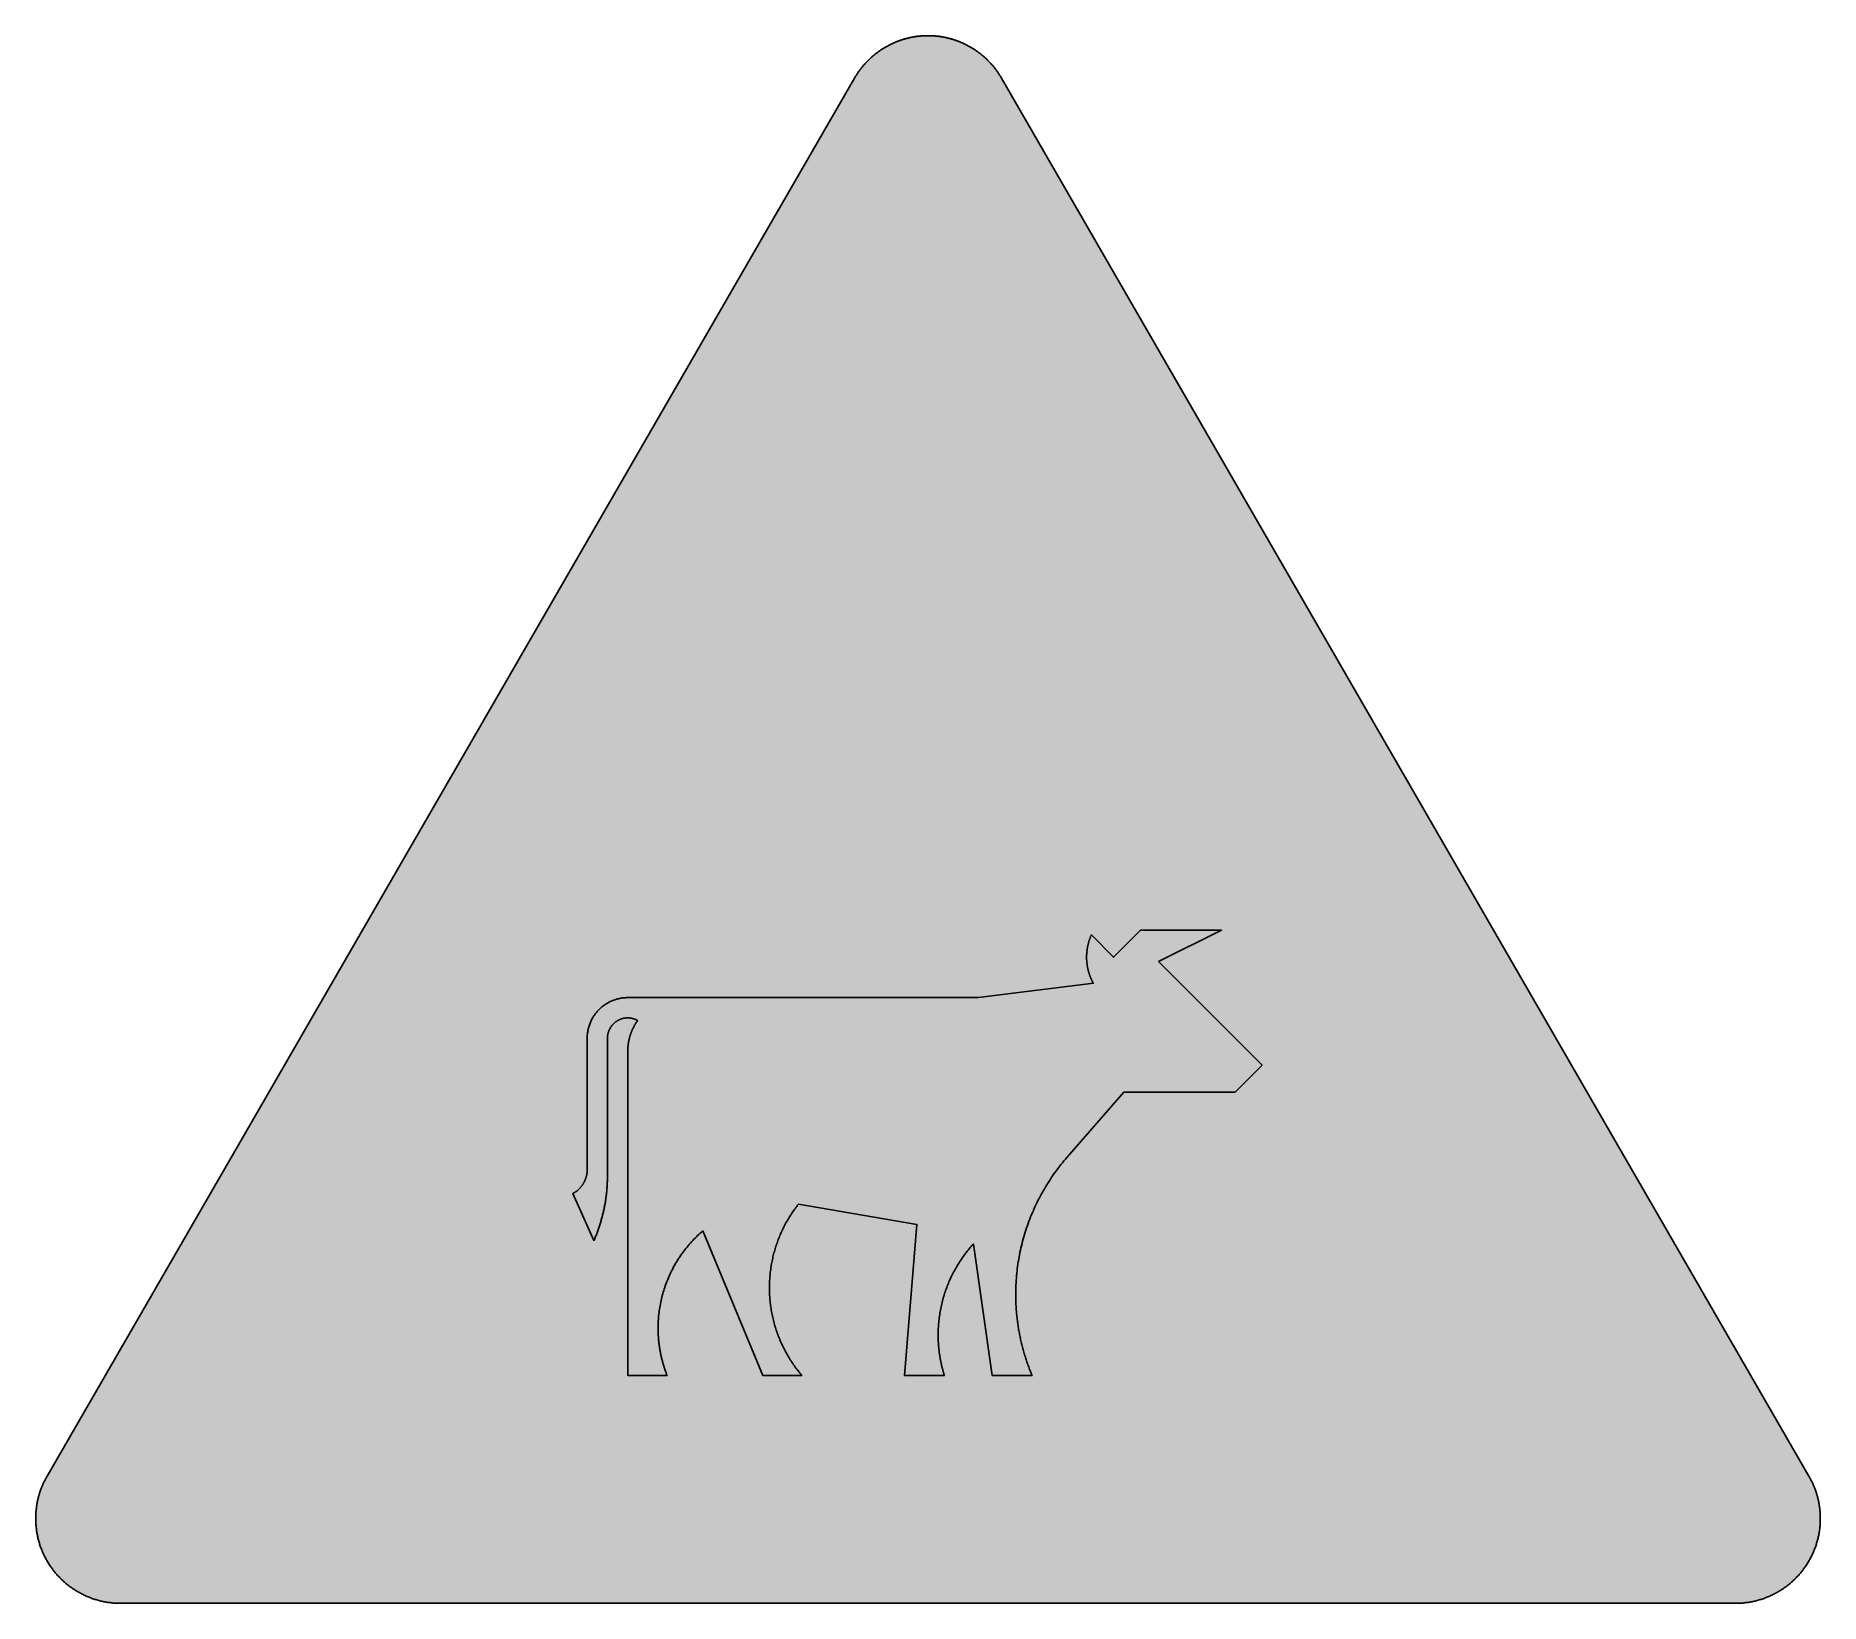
# Model space of a CAD drawing. Header units: millimetres. Extents: x 0 to 297, y 0 to 261.
import ezdxf

# ---------------------------------------------------------------- set-up
doc = ezdxf.new("R2010")
doc.units = ezdxf.units.MM

msp = doc.modelspace()

# ---------------------------------------------------------------- hatches: boundary and pattern name
for color, points in [(254, [(14.1633, 0.0526), (13.9878, 0.0533), (13.8125, 0.0559), (13.6373, 0.061), (13.462, 0.0686), (13.2893, 0.0787), (13.114, 0.0914), (12.9413, 0.1041), (12.7686, 0.1194), (12.5959, 0.1397), (12.4231, 0.16), (12.2504, 0.1803), (12.0777, 0.2057), (11.9075, 0.2337), (11.7373, 0.2616), (11.5672, 0.2921), (11.397, 0.3251), (11.2268, 0.3607), (11.0592, 0.3962), (10.8915, 0.4369), (10.7239, 0.4775), (10.5562, 0.5207), (10.3886, 0.5664), (10.2235, 0.6121), (10.0584, 0.6604), (9.8933, 0.7137), (9.7307, 0.7645), (9.5682, 0.8204), (9.4056, 0.8788), (9.2431, 0.9373), (9.083, 0.9982), (8.923, 1.0617), (8.763, 1.1252), (8.6055, 1.1938), (8.4455, 1.2624), (8.2906, 1.331), (8.1331, 1.4046), (7.9781, 1.4783), (7.8232, 1.5545), (7.6708, 1.6332), (7.5184, 1.7145), (7.366, 1.7958), (7.2161, 1.8796), (7.0663, 1.966), (6.919, 2.0549), (6.7716, 2.1438), (6.6243, 2.2352), (6.4795, 2.3266), (6.3348, 2.4232), (6.19, 2.5197), (6.0477, 2.6187), (5.908, 2.7178), (5.7683, 2.8219), (5.6286, 2.9261), (5.4915, 3.0302), (5.3543, 3.1394), (5.2197, 3.2487), (5.0851, 3.3579), (4.953, 3.4722), (4.8209, 3.5865), (4.6914, 3.7033), (4.5644, 3.8202), (4.4348, 3.9395), (4.3104, 4.0615), (4.1859, 4.1859), (4.0615, 4.3104), (3.9395, 4.4374), (3.8202, 4.5644), (3.7033, 4.6914), (3.5865, 4.8235), (3.4722, 4.953), (3.3579, 5.0876), (3.2487, 5.2197), (3.1369, 5.3543), (3.0302, 5.4915), (2.9235, 5.6286), (2.8194, 5.7683), (2.7178, 5.908), (2.6187, 6.0503), (2.5197, 6.19), (2.4232, 6.3348), (2.3266, 6.4795), (2.2352, 6.6243), (2.1438, 6.7716), (2.0523, 6.919), (1.966, 7.0663), (1.8796, 7.2161), (1.7958, 7.366), (1.7145, 7.5184), (1.6332, 7.6708), (1.5545, 7.8232), (1.4783, 7.9781), (1.4046, 8.1331), (1.331, 8.2906), (1.2598, 8.4455), (1.1913, 8.6055), (1.1252, 8.763), (1.0592, 8.923), (0.9982, 9.083), (0.9373, 9.2431), (0.8763, 9.4056), (0.8204, 9.5682), (0.7645, 9.7307), (0.7112, 9.8933), (0.6604, 10.0584), (0.6121, 10.2235), (0.5639, 10.3911), (0.5207, 10.5562), (0.4775, 10.7239), (0.4343, 10.8915), (0.3962, 11.0592), (0.3607, 11.2268), (0.3251, 11.397), (0.2921, 11.5672), (0.2616, 11.7373), (0.2311, 11.9075), (0.2057, 12.0802), (0.1803, 12.2504), (0.1575, 12.4231), (0.1372, 12.5959), (0.1194, 12.7686), (0.1041, 12.9413), (0.0889, 13.114), (0.0787, 13.2893), (0.0686, 13.462), (0.061, 13.6373), (0.0559, 13.8125), (0.0508, 13.9878), (0.0508, 14.163), (0.0508, 14.2773), (0.0533, 14.3942), (0.0559, 14.511), (0.0584, 14.6253), (0.0635, 14.7422), (0.0686, 14.859), (0.0737, 14.9733), (0.0813, 15.0901), (0.0889, 15.2044), (0.0991, 15.3187), (0.1092, 15.4356), (0.1194, 15.5499), (0.1321, 15.6642), (0.1448, 15.7785), (0.1575, 15.8953), (0.1727, 16.0096), (0.188, 16.1239), (0.2032, 16.2382), (0.221, 16.35), (0.2413, 16.4643), (0.2591, 16.5786), (0.2794, 16.6929), (0.2997, 16.8046), (0.3226, 16.9189), (0.3454, 17.0307), (0.3708, 17.145), (0.3937, 17.2568), (0.4191, 17.3685), (0.447, 17.4803), (0.475, 17.592), (0.5029, 17.7038), (0.5334, 17.8156), (0.5613, 17.9273), (0.5944, 18.0365), (0.6248, 18.1483), (0.6579, 18.2575), (0.6934, 18.3693), (0.7264, 18.4785), (0.762, 18.5877), (0.8001, 18.6969), (0.8382, 18.8062), (0.8763, 18.9128), (0.9144, 19.0221), (0.955, 19.1313), (0.9957, 19.238), (1.0389, 19.3446), (1.0795, 19.4539), (1.1252, 19.5605), (1.1684, 19.6647), (1.2141, 19.7714), (1.2598, 19.878), (1.3081, 19.9822), (1.3564, 20.0889), (1.4046, 20.193), (1.4554, 20.2971), (1.5062, 20.4013), (1.557, 20.5054), (1.6104, 20.607), (1.6637, 20.7112), (1.717, 20.8128), (1.7729, 20.9144), (1.8263, 21.016), (1.8847, 21.1176), (1.9406, 21.2192), (136.2523, 253.8501), (136.3091, 253.9492), (136.3675, 254.0483), (136.4285, 254.1473), (136.4894, 254.2464), (136.5504, 254.3454), (136.6139, 254.442), (136.6774, 254.5385), (136.7409, 254.635), (136.8044, 254.7315), (136.8704, 254.8255), (136.9365, 254.922), (137.0025, 255.016), (137.0711, 255.11), (137.1397, 255.2014), (137.2083, 255.2954), (137.2794, 255.3868), (137.3505, 255.4783), (137.4216, 255.5672), (137.4927, 255.6586), (137.5664, 255.7475), (137.6401, 255.8364), (137.7137, 255.9253), (137.7874, 256.0117), (137.8636, 256.098), (137.9398, 256.1844), (138.016, 256.2708), (138.0947, 256.3546), (138.1735, 256.4409), (138.2522, 256.5222), (138.3309, 256.606), (138.4122, 256.6899), (138.4935, 256.7711), (138.5748, 256.8524), (138.6586, 256.9312), (138.7399, 257.0124), (138.8237, 257.0912), (138.9075, 257.1699), (138.9939, 257.2461), (139.0802, 257.3249), (139.1641, 257.4011), (139.253, 257.4747), (139.3393, 257.5509), (139.4282, 257.6246), (139.5171, 257.6982), (139.606, 257.7719), (139.6949, 257.843), (139.7864, 257.9141), (139.8778, 257.9853), (139.9692, 258.0564), (140.0607, 258.125), (140.1547, 258.1935), (140.2486, 258.2596), (140.3426, 258.3282), (140.4366, 258.3942), (140.5331, 258.4602), (140.6296, 258.5237), (140.7262, 258.5872), (140.8227, 258.6507), (140.9192, 258.7142), (141.0183, 258.7752), (141.1173, 258.8362), (141.2164, 258.8946), (141.3154, 258.9555), (141.4145, 259.014), (141.5161, 259.0698), (141.6177, 259.1283), (141.7193, 259.1841), (141.8209, 259.2375), (141.9225, 259.2934), (142.0266, 259.3467), (142.1308, 259.3975), (142.2324, 259.4508), (142.3365, 259.5016), (142.4407, 259.5499), (142.5473, 259.6007), (142.6515, 259.6464), (142.7556, 259.6947), (142.8623, 259.7404), (142.969, 259.7861), (143.0757, 259.8318), (143.1823, 259.875), (143.289, 259.9182), (143.3957, 259.9588), (143.5049, 259.9995), (143.6116, 260.0401), (143.7208, 260.0808), (143.83, 260.1189), (143.9393, 260.1544), (144.0485, 260.1925), (144.1577, 260.2281), (144.2669, 260.2636), (144.3761, 260.2967), (144.4879, 260.3297), (144.5971, 260.3627), (144.7089, 260.3932), (144.8206, 260.4237), (144.9299, 260.4516), (145.0416, 260.4821), (145.1534, 260.5075), (145.2651, 260.5354), (145.3794, 260.5608), (145.4912, 260.5862), (145.603, 260.6091), (145.7173, 260.6319), (145.829, 260.6548), (145.9433, 260.6751), (146.0551, 260.6954), (146.1694, 260.7158), (146.2837, 260.7335), (146.398, 260.7513), (146.5123, 260.7666), (146.6266, 260.7818), (146.7409, 260.797), (146.8552, 260.8123), (146.9695, 260.825), (147.0838, 260.8351), (147.2006, 260.8478), (147.3149, 260.858), (147.4292, 260.8656), (147.5461, 260.8732), (147.6604, 260.8809), (147.7772, 260.8859), (147.8915, 260.8936), (148.0083, 260.8961), (148.1226, 260.9012), (148.2395, 260.9037), (148.3563, 260.9037), (148.4706, 260.9037), (148.5875, 260.9037), (148.7043, 260.9037), (148.8186, 260.9012), (148.9354, 260.8961), (149.0523, 260.8936), (149.1666, 260.8859), (149.2834, 260.8809), (149.3977, 260.8732), (149.512, 260.8656), (149.6289, 260.858), (149.7432, 260.8478), (149.8575, 260.8351), (149.9743, 260.825), (150.0886, 260.8123), (150.2029, 260.797), (150.3172, 260.7818), (150.4315, 260.7666), (150.5458, 260.7513), (150.6601, 260.7335), (150.7744, 260.7158), (150.8862, 260.6954), (151.0005, 260.6751), (151.1148, 260.6548), (151.2265, 260.6319), (151.3408, 260.6091), (151.4526, 260.5862), (151.5643, 260.5608), (151.6761, 260.5354), (151.7879, 260.5075), (151.8996, 260.4821), (152.0114, 260.4516), (152.1231, 260.4237), (152.2349, 260.3932), (152.3467, 260.3627), (152.4559, 260.3297), (152.5676, 260.2967), (152.6769, 260.2636), (152.7861, 260.2281), (152.8953, 260.1925), (153.0045, 260.1544), (153.1137, 260.1189), (153.223, 260.0808), (153.3296, 260.0401), (153.4389, 259.9995), (153.5455, 259.9588), (153.6548, 259.9182), (153.7614, 259.875), (153.8681, 259.8318), (153.9748, 259.7861), (154.0789, 259.7404), (154.1856, 259.6947), (154.2923, 259.6464), (154.3964, 259.6007), (154.5006, 259.5499), (154.6047, 259.5016), (154.7089, 259.4508), (154.813, 259.3975), (154.9171, 259.3467), (155.0187, 259.2934), (155.1203, 259.2375), (155.2245, 259.1841), (155.3261, 259.1283), (155.4251, 259.0698), (155.5267, 259.014), (155.6283, 258.9555), (155.7274, 258.8946), (155.8265, 258.8362), (155.9255, 258.7752), (156.022, 258.7142), (156.1211, 258.6507), (156.2176, 258.5872), (156.3141, 258.5237), (156.4107, 258.4602), (156.5046, 258.3942), (156.6012, 258.3282), (156.6951, 258.2596), (156.7866, 258.1935), (156.8806, 258.125), (156.972, 258.0564), (157.066, 257.9853), (157.1574, 257.9141), (157.2463, 257.843), (157.3378, 257.7719), (157.4267, 257.6982), (157.5156, 257.6246), (157.6019, 257.5509), (157.6908, 257.4747), (157.7772, 257.4011), (157.8635, 257.3249), (157.9499, 257.2461), (158.0337, 257.1699), (158.1201, 257.0912), (158.2039, 257.0124), (158.2852, 256.9312), (158.369, 256.8524), (158.4503, 256.7711), (158.5316, 256.6899), (158.6103, 256.606), (158.6916, 256.5222), (158.7703, 256.4409), (158.8491, 256.3546), (158.9253, 256.2708), (159.004, 256.1844), (159.0802, 256.098), (159.1539, 256.0117), (159.2301, 255.9253), (159.3037, 255.8364), (159.3774, 255.7475), (159.451, 255.6586), (159.5222, 255.5672), (159.5933, 255.4783), (159.6644, 255.3868), (159.7355, 255.2954), (159.8041, 255.2014), (159.8727, 255.11), (159.9387, 255.016), (160.0073, 254.922), (160.0733, 254.8255), (160.1368, 254.7315), (160.2029, 254.635), (160.2664, 254.5385), (160.3299, 254.442), (160.3908, 254.3454), (160.4543, 254.2464), (160.5153, 254.1473), (160.5737, 254.0483), (160.6347, 253.9492), (160.6906, 253.8476), (295.0023, 21.2192), (295.0591, 21.1176), (295.115, 21.016), (295.1709, 20.9144), (295.2267, 20.8128), (295.2801, 20.7112), (295.3334, 20.607), (295.3868, 20.5054), (295.4376, 20.4013), (295.4884, 20.2971), (295.5392, 20.193), (295.5874, 20.0889), (295.6357, 19.9822), (295.6814, 19.878), (295.7297, 19.7714), (295.7754, 19.6647), (295.8186, 19.5605), (295.8617, 19.4539), (295.9049, 19.3446), (295.9481, 19.238), (295.9887, 19.1313), (296.0294, 19.0221), (296.0675, 18.9128), (296.1056, 18.8062), (296.1437, 18.6969), (296.1792, 18.5877), (296.2148, 18.4785), (296.2504, 18.3693), (296.2834, 18.2575), (296.3164, 18.1483), (296.3494, 18.0365), (296.3799, 17.9273), (296.4104, 17.8156), (296.4409, 17.7038), (296.4688, 17.592), (296.4967, 17.4803), (296.5221, 17.3685), (296.5475, 17.2568), (296.5729, 17.145), (296.5958, 17.0307), (296.6212, 16.9189), (296.6415, 16.8046), (296.6644, 16.6929), (296.6822, 16.5786), (296.7025, 16.4643), (296.7203, 16.35), (296.738, 16.2382), (296.7558, 16.1239), (296.7711, 16.0096), (296.7838, 15.8953), (296.799, 15.7785), (296.8117, 15.6642), (296.8244, 15.5499), (296.8346, 15.4356), (296.8447, 15.3187), (296.8523, 15.2044), (296.86, 15.0901), (296.8676, 14.9733), (296.8752, 14.859), (296.8803, 14.7422), (296.8828, 14.6253), (296.8879, 14.511), (296.8904, 14.3942), (296.8904, 14.2773), (296.8904, 14.163), (296.8904, 13.9878), (296.8879, 13.8125), (296.8828, 13.6373), (296.8752, 13.462), (296.865, 13.2893), (296.8523, 13.114), (296.8396, 12.9413), (296.8219, 12.7686), (296.8041, 12.5959), (296.7838, 12.4231), (296.7609, 12.2504), (296.738, 12.0802), (296.7101, 11.9075), (296.6822, 11.7373), (296.6517, 11.5672), (296.6187, 11.397), (296.5831, 11.2268), (296.545, 11.0592), (296.5069, 10.8915), (296.4663, 10.7239), (296.4231, 10.5562), (296.3774, 10.3911), (296.3316, 10.2235), (296.2808, 10.0584), (296.23, 9.8933), (296.1767, 9.7307), (296.1234, 9.5682), (296.0649, 9.4056), (296.0065, 9.2431), (295.9456, 9.083), (295.8821, 8.923), (295.8186, 8.763), (295.75, 8.6055), (295.6814, 8.4455), (295.6103, 8.2906), (295.5392, 8.1331), (295.463, 7.9781), (295.3868, 7.8232), (295.3106, 7.6708), (295.2293, 7.5184), (295.148, 7.366), (295.0642, 7.2161), (294.9778, 7.0663), (294.8889, 6.919), (294.8, 6.7716), (294.7086, 6.6243), (294.6146, 6.4795), (294.5206, 6.3348), (294.4241, 6.19), (294.325, 6.0503), (294.226, 5.908), (294.1218, 5.7683), (294.0177, 5.6286), (293.9136, 5.4915), (293.8043, 5.3543), (293.6951, 5.2197), (293.5859, 5.0876), (293.4716, 4.953), (293.3573, 4.8235), (293.2405, 4.6914), (293.1236, 4.5644), (293.0042, 4.4374), (292.8823, 4.3104), (292.7579, 4.1859), (292.6334, 4.0615), (292.5089, 3.9395), (292.3794, 3.8202), (292.2524, 3.7033), (292.1203, 3.5865), (291.9908, 3.4722), (291.8562, 3.3579), (291.7241, 3.2487), (291.5895, 3.1394), (291.4523, 3.0302), (291.3151, 2.9261), (291.1754, 2.8219), (291.0357, 2.7178), (290.8935, 2.6187), (290.7513, 2.5197), (290.609, 2.4232), (290.4642, 2.3266), (290.3195, 2.2352), (290.1721, 2.1438), (290.0248, 2.0549), (289.8775, 1.966), (289.7276, 1.8796), (289.5778, 1.7958), (289.4254, 1.7145), (289.273, 1.6332), (289.118, 1.5545), (288.9656, 1.4783), (288.8107, 1.4046), (288.6532, 1.331), (288.4957, 1.2624), (288.3383, 1.1938), (288.1808, 1.1252), (288.0208, 1.0617), (287.8607, 0.9982), (287.7007, 0.9373), (287.5382, 0.8788), (287.3756, 0.8204), (287.213, 0.7645), (287.0479, 0.7137), (286.8854, 0.6604), (286.7203, 0.6121), (286.5526, 0.5664), (286.3875, 0.5207), (286.2199, 0.4775), (286.0523, 0.4369), (285.8846, 0.3962), (285.7144, 0.3607), (285.5468, 0.3251), (285.3766, 0.2921), (285.2064, 0.2616), (285.0363, 0.2337), (284.8635, 0.2057), (284.6934, 0.1803), (284.5206, 0.16), (284.3479, 0.1397), (284.1752, 0.1194), (284.0025, 0.1041), (283.8272, 0.0914), (283.6545, 0.0787), (283.4792, 0.0686), (283.3065, 0.061), (283.1313, 0.0559), (282.956, 0.0533), (282.7807, 0.0508)]), (59, [(204.035, 89.6098), (199.5456, 85.12), (181.0247, 85.12), (171.5961, 74.2696), (171.3382, 73.9699), (171.0868, 73.6702), (170.8379, 73.3654), (170.5915, 73.0606), (170.3502, 72.7532), (170.114, 72.4433), (169.8803, 72.1284), (169.6491, 71.8134), (169.4231, 71.4959), (169.1996, 71.1759), (168.9811, 70.8533), (168.7652, 70.5307), (168.5519, 70.2031), (168.3461, 69.8754), (168.1404, 69.5427), (167.9397, 69.2099), (167.7441, 68.8746), (167.5511, 68.5394), (167.3631, 68.199), (167.1777, 67.8586), (166.9974, 67.5157), (166.8196, 67.1703), (166.6469, 66.8249), (166.4767, 66.4769), (166.3116, 66.1264), (166.1516, 65.7733), (165.9941, 65.4202), (165.8391, 65.0646), (165.6918, 64.709), (165.5445, 64.3484), (165.4048, 63.9902), (165.2651, 63.627), (165.133, 63.2638), (165.0035, 62.9006), (164.879, 62.5348), (164.7571, 62.1665), (164.6403, 61.7982), (164.526, 61.4274), (164.4167, 61.0565), (164.3126, 60.6831), (164.211, 60.3098), (164.1145, 59.9338), (164.023, 59.5579), (163.9341, 59.1795), (163.8503, 58.801), (163.769, 58.4225), (163.6954, 58.0415), (163.6217, 57.658), (163.5557, 57.277), (163.4922, 56.8935), (163.4338, 56.5074), (163.3779, 56.1238), (163.3296, 55.7378), (163.2839, 55.3491), (163.2407, 54.9631), (163.2052, 54.5744), (163.1721, 54.1858), (163.1417, 53.7947), (163.1188, 53.406), (163.0985, 53.0149), (163.0832, 52.6212), (163.0731, 52.23), (163.0655, 51.8389), (163.0629, 51.4452), (163.0629, 51.2293), (163.0655, 51.0108), (163.0705, 50.7949), (163.0731, 50.579), (163.0807, 50.3606), (163.0883, 50.1447), (163.0959, 49.9288), (163.1061, 49.7129), (163.1188, 49.497), (163.1315, 49.2811), (163.1442, 49.0652), (163.1594, 48.8493), (163.1772, 48.6334), (163.195, 48.42), (163.2153, 48.2041), (163.2356, 47.9882), (163.2585, 47.7749), (163.2814, 47.559), (163.3068, 47.3456), (163.3322, 47.1297), (163.3601, 46.9163), (163.388, 46.703), (163.4185, 46.4871), (163.449, 46.2737), (163.482, 46.0604), (163.515, 45.847), (163.5506, 45.6362), (163.5887, 45.4228), (163.6268, 45.2095), (163.6649, 44.9986), (163.7055, 44.7853), (163.7487, 44.5745), (163.7919, 44.3636), (163.8351, 44.1528), (163.8808, 43.942), (163.9291, 43.7312), (163.9773, 43.5204), (164.0281, 43.3095), (164.0789, 43.1013), (164.1297, 42.8904), (164.1856, 42.6822), (164.2389, 42.4739), (164.2948, 42.2656), (164.3532, 42.0573), (164.4117, 41.849), (164.4726, 41.6433), (164.5336, 41.435), (164.5971, 41.2293), (164.6606, 41.021), (164.7266, 40.8153), (164.7927, 40.6095), (164.8612, 40.4063), (164.9298, 40.2006), (165.0009, 39.9974), (165.0721, 39.7916), (165.1457, 39.5884), (165.2194, 39.3852), (165.2956, 39.182), (165.3718, 38.9814), (165.4505, 38.7782), (165.5318, 38.5775), (165.6105, 38.3769), (165.6944, 38.1762), (165.7756, 37.9755), (159.1359, 37.9762), (156.0132, 59.8332), (155.8366, 59.6367), (155.6639, 59.4411), (155.4937, 59.243), (155.3261, 59.0423), (155.161, 58.8416), (154.9959, 58.6359), (154.8359, 58.4327), (154.6784, 58.2244), (154.5234, 58.0161), (154.371, 57.8053), (154.2212, 57.5945), (154.0713, 57.3811), (153.9265, 57.1652), (153.7843, 56.9493), (153.6446, 56.7309), (153.5074, 56.5125), (153.3728, 56.2915), (153.2407, 56.068), (153.1112, 55.8444), (152.9842, 55.6184), (152.8597, 55.3923), (152.7378, 55.1663), (152.6184, 54.9351), (152.5041, 54.7065), (152.3898, 54.4728), (152.2781, 54.2417), (152.1714, 54.0055), (152.0647, 53.7718), (151.9631, 53.5356), (151.8615, 53.2968), (151.765, 53.0581), (151.671, 52.8193), (151.5796, 52.578), (151.4907, 52.3367), (151.4043, 52.0929), (151.3205, 51.849), (151.2392, 51.6026), (151.163, 51.3588), (151.0868, 51.1099), (151.0157, 50.8635), (150.9446, 50.6146), (150.8785, 50.3657), (150.815, 50.1142), (150.7541, 49.8627), (150.6982, 49.6113), (150.6423, 49.3598), (150.589, 49.1058), (150.5407, 48.8518), (150.495, 48.5978), (150.4518, 48.3413), (150.4112, 48.0847), (150.3731, 47.8282), (150.3375, 47.5717), (150.307, 47.3151), (150.2791, 47.056), (150.2537, 46.797), (150.2308, 46.5379), (150.2105, 46.2788), (150.1927, 46.0172), (150.18, 45.7581), (150.1699, 45.4965), (150.1623, 45.2349), (150.1572, 44.9732), (150.1546, 44.7116), (150.1546, 44.6049), (150.1572, 44.4957), (150.1572, 44.389), (150.1597, 44.2824), (150.1623, 44.1757), (150.1648, 44.069), (150.1673, 43.9623), (150.1724, 43.8556), (150.175, 43.749), (150.18, 43.6423), (150.1851, 43.5331), (150.1927, 43.4264), (150.1978, 43.3197), (150.2054, 43.213), (150.2131, 43.1063), (150.2207, 43.0022), (150.2283, 42.8955), (150.2385, 42.7888), (150.2461, 42.6822), (150.2562, 42.5755), (150.2664, 42.4688), (150.2791, 42.3621), (150.2893, 42.2554), (150.302, 42.1513), (150.3147, 42.0446), (150.3274, 41.9379), (150.3401, 41.8313), (150.3553, 41.7271), (150.368, 41.6204), (150.3832, 41.5138), (150.3985, 41.4096), (150.4163, 41.3029), (150.4315, 41.1988), (150.4493, 41.0921), (150.4671, 40.988), (150.4848, 40.8813), (150.5026, 40.7772), (150.5204, 40.6705), (150.5407, 40.5663), (150.561, 40.4622), (150.5814, 40.3581), (150.6017, 40.2514), (150.6245, 40.1472), (150.6449, 40.0431), (150.6677, 39.939), (150.6906, 39.8348), (150.7134, 39.7307), (150.7388, 39.6265), (150.7617, 39.5224), (150.7871, 39.4183), (150.8125, 39.3141), (150.8379, 39.21), (150.8658, 39.1058), (150.8912, 39.0042), (150.9192, 38.9001), (150.9471, 38.796), (150.9751, 38.6944), (151.0055, 38.5902), (151.0335, 38.4886), (151.064, 38.3845), (151.0944, 38.2829), (151.1249, 38.1787), (151.1579, 38.0771), (151.1884, 37.9755), (144.5436, 37.9762), (146.637, 63.1074), (126.9199, 66.4739), (126.7739, 66.2864), (126.6292, 66.0984), (126.4895, 65.9105), (126.3498, 65.72), (126.2126, 65.5269), (126.078, 65.3339), (125.9459, 65.1408), (125.8138, 64.9453), (125.6843, 64.7471), (125.5598, 64.5516), (125.4354, 64.3509), (125.3134, 64.1502), (125.1941, 63.9496), (125.0747, 63.7464), (124.9604, 63.5432), (124.8461, 63.3374), (124.7343, 63.1317), (124.6251, 62.926), (124.5184, 62.7177), (124.4143, 62.5094), (124.3127, 62.2986), (124.2111, 62.0878), (124.1146, 61.8769), (124.018, 61.6636), (123.9241, 61.4502), (123.8326, 61.2343), (123.7437, 61.0184), (123.6574, 60.8025), (123.5735, 60.5841), (123.4923, 60.3656), (123.411, 60.1472), (123.3348, 59.9262), (123.2586, 59.7052), (123.1849, 59.4843), (123.1138, 59.2633), (123.0452, 59.0398), (122.9792, 58.8162), (122.9157, 58.5902), (122.8547, 58.3667), (122.7963, 58.1406), (122.7379, 57.9145), (122.6845, 57.6859), (122.6337, 57.4599), (122.5829, 57.2313), (122.5347, 57.0027), (122.4915, 56.7715), (122.4483, 56.5429), (122.4077, 56.3118), (122.3696, 56.0807), (122.334, 55.8495), (122.301, 55.6184), (122.2705, 55.3847), (122.2426, 55.151), (122.2172, 54.9173), (122.1943, 54.6837), (122.1715, 54.45), (122.1537, 54.2163), (122.1384, 53.9826), (122.1232, 53.7464), (122.113, 53.5102), (122.1054, 53.2765), (122.0978, 53.0403), (122.0953, 52.8041), (122.0927, 52.5678), (122.0953, 52.3164), (122.0978, 52.0649), (122.1054, 51.816), (122.1156, 51.5671), (122.1283, 51.3156), (122.1435, 51.0667), (122.1613, 50.8178), (122.1816, 50.5714), (122.2045, 50.3225), (122.2324, 50.0761), (122.2604, 49.8297), (122.2934, 49.5833), (122.3264, 49.337), (122.3645, 49.0906), (122.4026, 48.8467), (122.4458, 48.6029), (122.4915, 48.3591), (122.5398, 48.1152), (122.5906, 47.8739), (122.6414, 47.6301), (122.6972, 47.3913), (122.7557, 47.15), (122.8166, 46.9113), (122.8801, 46.67), (122.9462, 46.4337), (123.0173, 46.195), (123.0884, 45.9588), (123.1621, 45.7225), (123.2383, 45.4889), (123.317, 45.2552), (123.3983, 45.0215), (123.4846, 44.7904), (123.571, 44.5592), (123.6599, 44.3281), (123.7513, 44.0995), (123.8453, 43.8709), (123.9418, 43.6448), (124.0434, 43.4188), (124.145, 43.1927), (124.2492, 42.9692), (124.3559, 42.7457), (124.4651, 42.5247), (124.5768, 42.3037), (124.6911, 42.0827), (124.808, 41.8643), (124.9274, 41.6484), (125.0493, 41.4325), (125.1737, 41.2191), (125.3007, 41.0058), (125.4277, 40.7924), (125.5598, 40.5816), (125.6944, 40.3733), (125.8291, 40.165), (125.9688, 39.9593), (126.1085, 39.7535), (126.2532, 39.5503), (126.398, 39.3471), (126.5453, 39.1465), (126.6952, 38.9484), (126.8476, 38.7502), (127.0025, 38.5547), (127.16, 38.3591), (127.32, 38.166), (127.4826, 37.9755), (120.9724, 37.9762), (111.0202, 62.0258), (110.7999, 61.8338), (110.5814, 61.6382), (110.3681, 61.4426), (110.1573, 61.2445), (109.949, 61.0413), (109.7432, 60.8381), (109.54, 60.6298), (109.3419, 60.4215), (109.1463, 60.2082), (108.9533, 59.9948), (108.7628, 59.7789), (108.5774, 59.5605), (108.392, 59.3369), (108.2116, 59.1134), (108.0364, 58.8899), (107.8611, 58.6613), (107.6909, 58.4302), (107.5233, 58.199), (107.3582, 57.9628), (107.1982, 57.7266), (107.0407, 57.4904), (106.8857, 57.2491), (106.7333, 57.0078), (106.586, 56.7614), (106.4412, 56.515), (106.299, 56.2686), (106.1618, 56.0197), (106.0272, 55.7682), (105.8951, 55.5142), (105.7681, 55.2577), (105.6437, 55.0012), (105.5243, 54.7446), (105.4049, 54.483), (105.2906, 54.2214), (105.1814, 53.9598), (105.0747, 53.6956), (104.9706, 53.4289), (104.8715, 53.1622), (104.775, 52.893), (104.681, 52.6237), (104.5921, 52.3519), (104.5083, 52.0802), (104.4245, 51.8058), (104.3483, 51.5315), (104.2721, 51.2547), (104.201, 50.9778), (104.1349, 50.6984), (104.0714, 50.419), (104.0105, 50.1396), (103.9546, 49.8577), (103.9038, 49.5757), (103.8555, 49.2912), (103.8098, 49.0068), (103.7692, 48.7223), (103.7311, 48.4353), (103.698, 48.1482), (103.6701, 47.8612), (103.6422, 47.5742), (103.6218, 47.2846), (103.6041, 46.9951), (103.5888, 46.7055), (103.5812, 46.416), (103.5736, 46.1239), (103.571, 45.8318), (103.5736, 45.7073), (103.5736, 45.5803), (103.5761, 45.4533), (103.5787, 45.3288), (103.5812, 45.2018), (103.5863, 45.0774), (103.5914, 44.9504), (103.5964, 44.8259), (103.6015, 44.6989), (103.6091, 44.5745), (103.6168, 44.4475), (103.6269, 44.323), (103.6345, 44.196), (103.6447, 44.0715), (103.6549, 43.9471), (103.6676, 43.8226), (103.6803, 43.6956), (103.693, 43.5712), (103.7057, 43.4467), (103.7209, 43.3222), (103.7361, 43.1978), (103.7514, 43.0733), (103.7692, 42.9489), (103.7869, 42.8244), (103.8047, 42.6999), (103.8225, 42.5755), (103.8428, 42.451), (103.8631, 42.3266), (103.8835, 42.2046), (103.9063, 42.0802), (103.9266, 41.9557), (103.952, 41.8338), (103.9749, 41.7093), (104.0003, 41.5874), (104.0257, 41.463), (104.0511, 41.341), (104.079, 41.2191), (104.1044, 41.0947), (104.1324, 40.9727), (104.1629, 40.8508), (104.1933, 40.7289), (104.2238, 40.607), (104.2543, 40.4851), (104.2848, 40.3631), (104.3178, 40.2438), (104.3508, 40.1218), (104.3864, 39.9999), (104.4194, 39.8805), (104.455, 39.7586), (104.4931, 39.6392), (104.5286, 39.5173), (104.5667, 39.3979), (104.6048, 39.2786), (104.6429, 39.1592), (104.6836, 39.0398), (104.7242, 38.9204), (104.7648, 38.801), (104.808, 38.6817), (104.8487, 38.5648), (104.8918, 38.4454), (104.9376, 38.3286), (104.9807, 38.2092), (105.0265, 38.0924), (105.0722, 37.9755), (98.5227, 37.9762), (98.5227, 91.8559), (98.5215, 91.9404), (98.5241, 92.0293), (98.5241, 92.1156), (98.5291, 92.202), (98.5317, 92.2884), (98.5368, 92.3747), (98.5418, 92.4611), (98.5495, 92.5474), (98.5545, 92.6338), (98.5622, 92.7202), (98.5723, 92.8065), (98.5825, 92.8929), (98.5926, 92.9792), (98.6028, 93.0631), (98.6155, 93.1494), (98.6282, 93.2332), (98.6409, 93.3196), (98.6561, 93.4034), (98.6714, 93.4898), (98.6866, 93.5736), (98.7044, 93.6574), (98.7222, 93.7412), (98.74, 93.8276), (98.7603, 93.9114), (98.7806, 93.9927), (98.8009, 94.0765), (98.8212, 94.1603), (98.8441, 94.2442), (98.8695, 94.3254), (98.8924, 94.4093), (98.9178, 94.4905), (98.9432, 94.5744), (98.9686, 94.6556), (98.9965, 94.7369), (99.0244, 94.8182), (99.0524, 94.8995), (99.0829, 94.9808), (99.1133, 95.0595), (99.1438, 95.1408), (99.1768, 95.2195), (99.2099, 95.3008), (99.2429, 95.3795), (99.2759, 95.4583), (99.3115, 95.537), (99.347, 95.6158), (99.3826, 95.692), (99.4207, 95.7707), (99.4588, 95.8469), (99.4969, 95.9256), (99.5375, 96.0018), (99.5782, 96.078), (99.6188, 96.1542), (99.6594, 96.2304), (99.7026, 96.3041), (99.7458, 96.3803), (99.789, 96.454), (99.8347, 96.5276), (99.8804, 96.6013), (99.9261, 96.6749), (99.9719, 96.7486), (100.0201, 96.8223), (100.0684, 96.8934), (100.1192, 96.9645), (100.1674, 97.0356), (100.1446, 97.0483), (100.1217, 97.0636), (100.0963, 97.0763), (100.0735, 97.0864), (100.0481, 97.0991), (100.0252, 97.1118), (99.9998, 97.1245), (99.9769, 97.1347), (99.9515, 97.1474), (99.9287, 97.1575), (99.9033, 97.1702), (99.8779, 97.1804), (99.855, 97.1906), (99.8296, 97.2033), (99.8042, 97.2134), (99.7788, 97.2236), (99.756, 97.2337), (99.7306, 97.2414), (99.7052, 97.2515), (99.6798, 97.2617), (99.6544, 97.2693), (99.629, 97.2795), (99.6036, 97.2871), (99.5782, 97.2972), (99.5528, 97.3049), (99.5274, 97.3125), (99.502, 97.3201), (99.4766, 97.3277), (99.4512, 97.3353), (99.4232, 97.343), (99.3978, 97.3506), (99.3724, 97.3582), (99.347, 97.3633), (99.3191, 97.3709), (99.2937, 97.376), (99.2683, 97.3836), (99.2429, 97.3887), (99.2149, 97.3938), (99.1895, 97.3988), (99.1641, 97.4039), (99.1362, 97.409), (99.1108, 97.4141), (99.0829, 97.4192), (99.0575, 97.4242), (99.0321, 97.4268), (99.0041, 97.4319), (98.9787, 97.4344), (98.9508, 97.4395), (98.9254, 97.442), (98.8974, 97.4446), (98.872, 97.4471), (98.8441, 97.4496), (98.8187, 97.4522), (98.7908, 97.4547), (98.7628, 97.4573), (98.7374, 97.4598), (98.7095, 97.4598), (98.6841, 97.4623), (98.6561, 97.4623), (98.6282, 97.4649), (98.6028, 97.4649), (98.5749, 97.4649), (98.5495, 97.4649), (98.5215, 97.4649), (98.4352, 97.4649), (98.3488, 97.4623), (98.2624, 97.4573), (98.1761, 97.4496), (98.0923, 97.4395), (98.0084, 97.4268), (97.9246, 97.4141), (97.8433, 97.3963), (97.7621, 97.3785), (97.6808, 97.3607), (97.5995, 97.3379), (97.5208, 97.315), (97.442, 97.2896), (97.3633, 97.2617), (97.2871, 97.2312), (97.2109, 97.2007), (97.1347, 97.1677), (97.061, 97.1347), (96.9874, 97.0966), (96.9162, 97.0585), (96.8451, 97.0204), (96.774, 96.9797), (96.7054, 96.9366), (96.6394, 96.8908), (96.5708, 96.8451), (96.5073, 96.7969), (96.4413, 96.7486), (96.3803, 96.6978), (96.3168, 96.6445), (96.2558, 96.5911), (96.1974, 96.5352), (96.139, 96.4794), (96.0831, 96.4209), (96.0272, 96.3625), (95.9739, 96.3016), (95.9231, 96.2406), (95.8723, 96.1771), (95.8215, 96.1136), (95.7758, 96.0476), (95.7275, 95.9815), (95.6843, 95.9129), (95.6412, 95.8444), (95.6005, 95.7758), (95.5599, 95.7047), (95.5218, 95.631), (95.4862, 95.5599), (95.4507, 95.4837), (95.4176, 95.41), (95.3872, 95.3338), (95.3567, 95.2576), (95.3313, 95.1789), (95.3059, 95.1001), (95.2805, 95.0214), (95.2602, 94.9401), (95.2398, 94.8588), (95.2221, 94.7776), (95.2068, 94.6963), (95.1916, 94.6125), (95.1814, 94.5286), (95.1713, 94.4448), (95.1636, 94.3585), (95.1586, 94.2721), (95.1535, 94.1857), (95.1535, 94.0994), (95.1548, 71.1923), (95.1535, 71.0184), (95.1509, 70.8431), (95.1484, 70.6704), (95.1433, 70.4977), (95.1408, 70.3224), (95.1332, 70.1497), (95.1255, 69.977), (95.1179, 69.8043), (95.1078, 69.6316), (95.0976, 69.4588), (95.0849, 69.2861), (95.0722, 69.1134), (95.0595, 68.9407), (95.0443, 68.768), (95.029, 68.5952), (95.0112, 68.4225), (94.9935, 68.2523), (94.9731, 68.0796), (94.9528, 67.9094), (94.93, 67.7367), (94.9096, 67.5665), (94.8842, 67.3938), (94.8588, 67.2236), (94.8334, 67.0535), (94.8055, 66.8807), (94.7776, 66.7106), (94.7496, 66.5404), (94.7191, 66.3702), (94.6887, 66.2), (94.6556, 66.0324), (94.6201, 65.8622), (94.5871, 65.692), (94.5515, 65.5244), (94.5134, 65.3542), (94.4753, 65.1866), (94.4372, 65.0189), (94.3966, 64.8487), (94.3559, 64.6811), (94.3127, 64.5135), (94.2696, 64.3458), (94.2264, 64.1807), (94.1807, 64.0131), (94.1324, 63.848), (94.0867, 63.6803), (94.0359, 63.5152), (93.9876, 63.3501), (93.9368, 63.1825), (93.8835, 63.0199), (93.8327, 62.8548), (93.7768, 62.6897), (93.7235, 62.5246), (93.665, 62.3621), (93.6092, 62.1995), (93.5507, 62.0344), (93.4898, 61.8719), (93.4314, 61.7093), (93.3679, 61.5493), (93.3069, 61.3867), (93.2434, 61.2242), (93.1774, 61.0641), (93.1113, 60.9041), (93.0453, 60.7441), (92.9767, 60.5841), (92.9081, 60.4241), (89.3822, 68.235), (89.4486, 68.2701), (89.5172, 68.3082), (89.5858, 68.3489), (89.6518, 68.387), (89.7179, 68.4301), (89.7814, 68.4708), (89.8449, 68.514), (89.9084, 68.5597), (89.9719, 68.6029), (90.0328, 68.6511), (90.0938, 68.6968), (90.1522, 68.7451), (90.2106, 68.7959), (90.2691, 68.8442), (90.3249, 68.895), (90.3808, 68.9483), (90.4367, 68.9991), (90.49, 69.055), (90.5434, 69.1083), (90.5942, 69.1642), (90.645, 69.2201), (90.6958, 69.276), (90.744, 69.3344), (90.7923, 69.3928), (90.838, 69.4512), (90.8863, 69.5122), (90.9295, 69.5731), (90.9726, 69.6341), (91.0158, 69.6951), (91.059, 69.7586), (91.0996, 69.8221), (91.1377, 69.8881), (91.1784, 69.9516), (91.2139, 70.0176), (91.252, 70.0837), (91.2851, 70.1497), (91.3206, 70.2183), (91.3536, 70.2843), (91.3841, 70.3529), (91.4146, 70.424), (91.4451, 70.4926), (91.473, 70.5637), (91.501, 70.6323), (91.5264, 70.7034), (91.5518, 70.7771), (91.5746, 70.8482), (91.5975, 70.9219), (91.6203, 70.993), (91.6381, 71.0667), (91.6584, 71.1403), (91.6762, 71.2165), (91.6915, 71.2902), (91.7067, 71.3664), (91.7219, 71.44), (91.7321, 71.5162), (91.7448, 71.5924), (91.755, 71.6686), (91.7626, 71.7448), (91.7702, 71.821), (91.7753, 71.8998), (91.7804, 71.976), (91.7854, 72.0547), (91.7854, 72.1335), (91.788, 72.2122), (91.7885, 94.101), (91.7905, 94.2746), (91.7956, 94.4474), (91.8058, 94.6175), (91.821, 94.7877), (91.8413, 94.9579), (91.8642, 95.1255), (91.8921, 95.2906), (91.9251, 95.4557), (91.9607, 95.6208), (91.9988, 95.7834), (92.042, 95.9434), (92.0902, 96.1034), (92.141, 96.2584), (92.1969, 96.4159), (92.2553, 96.5683), (92.3163, 96.7207), (92.3823, 96.8705), (92.4509, 97.0204), (92.5246, 97.1652), (92.6008, 97.3099), (92.6795, 97.4522), (92.7633, 97.5919), (92.8472, 97.729), (92.9361, 97.8637), (93.03, 97.9983), (93.124, 98.1278), (93.2231, 98.2574), (93.3247, 98.3844), (93.4288, 98.5063), (93.5355, 98.6282), (93.6473, 98.745), (93.759, 98.8619), (93.8759, 98.9736), (93.9927, 99.0854), (94.1146, 99.1921), (94.2391, 99.2962), (94.3635, 99.3978), (94.4931, 99.4969), (94.6226, 99.5909), (94.7572, 99.6848), (94.8919, 99.7737), (95.029, 99.8601), (95.1687, 99.9414), (95.311, 100.0201), (95.4557, 100.0963), (95.6031, 100.17), (95.7504, 100.2386), (95.9002, 100.3046), (96.0526, 100.3656), (96.205, 100.4265), (96.3625, 100.4799), (96.52, 100.5307), (96.6775, 100.5789), (96.8375, 100.6221), (97.0001, 100.6602), (97.1652, 100.6983), (97.3303, 100.7288), (97.4954, 100.7567), (97.663, 100.7796), (97.8332, 100.7999), (98.0034, 100.8151), (98.1761, 100.8253), (98.3488, 100.8329), (98.5215, 100.8329), (156.8909, 100.8352), (175.974, 103.2207), (175.9382, 103.2815), (175.9052, 103.345), (175.8721, 103.4085), (175.8391, 103.472), (175.8061, 103.5355), (175.7756, 103.599), (175.7426, 103.6625), (175.7121, 103.726), (175.6842, 103.7895), (175.6537, 103.8555), (175.6232, 103.919), (175.5953, 103.9851), (175.5673, 104.0511), (175.5394, 104.1146), (175.514, 104.1806), (175.4861, 104.2467), (175.4607, 104.3127), (175.4353, 104.3788), (175.4099, 104.4448), (175.387, 104.5108), (175.3616, 104.5794), (175.3387, 104.6455), (175.3159, 104.7115), (175.293, 104.7801), (175.2727, 104.8461), (175.2524, 104.9147), (175.2295, 104.9833), (175.2092, 105.0493), (175.1914, 105.1179), (175.1711, 105.1865), (175.1533, 105.2551), (175.1355, 105.3236), (175.1178, 105.3922), (175.1, 105.4608), (175.0847, 105.5294), (175.0695, 105.598), (175.0543, 105.6665), (175.039, 105.7351), (175.0238, 105.8062), (175.0111, 105.8748), (174.9984, 105.9434), (174.9857, 106.0145), (174.973, 106.0831), (174.9628, 106.1542), (174.9501, 106.2228), (174.94, 106.2939), (174.9298, 106.365), (174.9222, 106.4336), (174.912, 106.5047), (174.9044, 106.5759), (174.8968, 106.6444), (174.8892, 106.7156), (174.8841, 106.7867), (174.879, 106.8578), (174.8739, 106.9289), (174.8688, 107), (174.8638, 107.0712), (174.8612, 107.1423), (174.8561, 107.2134), (174.8536, 107.2845), (174.8536, 107.3556), (174.8511, 107.4268), (174.8511, 107.4979), (174.8511, 107.569), (174.8511, 107.6274), (174.8511, 107.6884), (174.8511, 107.7468), (174.8536, 107.8078), (174.8536, 107.8662), (174.8561, 107.9271), (174.8587, 107.9856), (174.8638, 108.0465), (174.8663, 108.1049), (174.8688, 108.1634), (174.8739, 108.2243), (174.879, 108.2827), (174.8841, 108.3437), (174.8892, 108.4021), (174.8942, 108.4605), (174.8993, 108.5215), (174.9069, 108.5799), (174.9146, 108.6383), (174.9222, 108.6968), (174.9298, 108.7552), (174.9374, 108.8161), (174.945, 108.8746), (174.9552, 108.933), (174.9628, 108.9914), (174.973, 109.0498), (174.9831, 109.1082), (174.9933, 109.1667), (175.0035, 109.2251), (175.0162, 109.2835), (175.0263, 109.3419), (175.039, 109.4003), (175.0517, 109.4588), (175.0644, 109.5172), (175.0771, 109.5756), (175.0898, 109.6315), (175.1051, 109.6899), (175.1178, 109.7483), (175.133, 109.8042), (175.1482, 109.8626), (175.1635, 109.921), (175.1787, 109.9769), (175.194, 110.0353), (175.2117, 110.0912), (175.2295, 110.1496), (175.2448, 110.2055), (175.2625, 110.2614), (175.2803, 110.3198), (175.3006, 110.3757), (175.3184, 110.4316), (175.3387, 110.4875), (175.3565, 110.5433), (175.3768, 110.5992), (175.3972, 110.6576), (175.4175, 110.711), (175.4378, 110.7669), (175.4607, 110.8227), (175.481, 110.8786), (175.5038, 110.9345), (175.5267, 110.9904), (175.5496, 111.0437), (175.5724, 111.0996), (175.5978, 111.1529), (175.6207, 111.2088), (175.6461, 111.2622), (179.3406, 107.5697), (183.8304, 112.0595), (197.3005, 112.0595), (186.8234, 106.8215)])]:
    msp.add_hatch(color=color).paths.add_polyline_path(points)
h = msp.add_hatch(color=22)
h.paths.add_polyline_path([(14.1633, 5.3442), (13.9344, 5.3467), (13.7084, 5.3543), (13.4849, 5.3696), (13.2613, 5.3873), (13.0378, 5.4127), (12.8194, 5.4458), (12.6009, 5.4813), (12.385, 5.522), (12.1717, 5.5677), (11.9583, 5.621), (11.7475, 5.6769), (11.5392, 5.7404), (11.3335, 5.8064), (11.1303, 5.8776), (10.9296, 5.9538), (10.729, 6.035), (10.5334, 6.1214), (10.3378, 6.2128), (10.1473, 6.3068), (9.9593, 6.4084), (9.7714, 6.5126), (9.5885, 6.6192), (9.4082, 6.7335), (9.2304, 6.8504), (9.0576, 6.9698), (8.8849, 7.0942), (8.7173, 7.2238), (8.5522, 7.3584), (8.3896, 7.493), (8.2321, 7.6352), (8.0772, 7.7775), (7.9273, 7.9273), (7.7775, 8.0772), (7.6352, 8.2321), (7.493, 8.3922), (7.3558, 8.5522), (7.2238, 8.7173), (7.0942, 8.8849), (6.9698, 9.0576), (6.8504, 9.2329), (6.7335, 9.4082), (6.6192, 9.5885), (6.5126, 9.7739), (6.4084, 9.9593), (6.3068, 10.1473), (6.2128, 10.3403), (6.1214, 10.5334), (6.035, 10.729), (5.9538, 10.9296), (5.8776, 11.1303), (5.8064, 11.3335), (5.7404, 11.5392), (5.6769, 11.7475), (5.621, 11.9583), (5.5677, 12.1717), (5.522, 12.385), (5.4813, 12.6009), (5.4432, 12.8194), (5.4127, 13.0404), (5.3873, 13.2613), (5.3696, 13.4849), (5.3543, 13.7084), (5.3467, 13.9344), (5.3416, 14.163), (5.3442, 14.2342), (5.3442, 14.3078), (5.3442, 14.3789), (5.3467, 14.4526), (5.3492, 14.5237), (5.3543, 14.5974), (5.3569, 14.6685), (5.3619, 14.7422), (5.367, 14.8133), (5.3721, 14.8869), (5.3797, 14.9581), (5.3848, 15.0292), (5.3924, 15.1003), (5.4, 15.174), (5.4102, 15.2451), (5.4178, 15.3162), (5.428, 15.3873), (5.4381, 15.4584), (5.4483, 15.5296), (5.461, 15.6007), (5.4737, 15.6718), (5.4864, 15.7429), (5.4991, 15.814), (5.5118, 15.8852), (5.527, 15.9563), (5.5423, 16.0249), (5.5575, 16.096), (5.5728, 16.1671), (5.5905, 16.2357), (5.6083, 16.3068), (5.6261, 16.3754), (5.6439, 16.444), (5.6617, 16.5151), (5.682, 16.5837), (5.7023, 16.6522), (5.7226, 16.7208), (5.7429, 16.7919), (5.7658, 16.8605), (5.7887, 16.9266), (5.8115, 16.9951), (5.8344, 17.0637), (5.8572, 17.1323), (5.8826, 17.2009), (5.908, 17.2669), (5.9334, 17.3355), (5.9588, 17.4015), (5.9868, 17.4676), (6.0147, 17.5362), (6.0427, 17.6022), (6.0706, 17.6682), (6.0985, 17.7343), (6.129, 17.8003), (6.1595, 17.8664), (6.19, 17.9299), (6.2205, 17.9959), (6.2509, 18.0619), (6.284, 18.1254), (6.317, 18.1915), (6.35, 18.255), (6.383, 18.3185), (6.4186, 18.382), (6.4541, 18.4455), (6.4897, 18.509), (6.5253, 18.5725), (140.8356, 251.2042), (140.909, 251.3305), (140.9852, 251.4549), (141.064, 251.5794), (141.1453, 251.7013), (141.2265, 251.8232), (141.3129, 251.9426), (141.3967, 252.0594), (141.4856, 252.1763), (141.5745, 252.2906), (141.666, 252.4023), (141.7599, 252.5141), (141.8539, 252.6233), (141.9504, 252.73), (142.0495, 252.8367), (142.1486, 252.9408), (142.2502, 253.0424), (142.3518, 253.144), (142.4559, 253.2431), (142.5626, 253.3396), (142.6693, 253.4336), (142.7785, 253.5276), (142.8877, 253.619), (142.9995, 253.7104), (143.1112, 253.7968), (143.2255, 253.8832), (143.3424, 253.967), (143.4592, 254.0483), (143.576, 254.1295), (143.6954, 254.2083), (143.8173, 254.2845), (143.9393, 254.3581), (144.0612, 254.4318), (144.1856, 254.5004), (144.3126, 254.569), (144.4371, 254.635), (144.5666, 254.701), (144.6936, 254.762), (144.8232, 254.823), (144.9553, 254.8814), (145.0848, 254.9373), (145.2194, 254.9906), (145.3515, 255.0414), (145.4861, 255.0922), (145.6207, 255.1405), (145.7579, 255.1836), (145.8951, 255.2268), (146.0322, 255.2675), (146.1694, 255.3081), (146.3091, 255.3437), (146.4488, 255.3792), (146.591, 255.4097), (146.7307, 255.4402), (146.873, 255.4681), (147.0152, 255.491), (147.16, 255.5138), (147.3022, 255.5342), (147.447, 255.5519), (147.5918, 255.5697), (147.7391, 255.5824), (147.8839, 255.5926), (148.0312, 255.6027), (148.176, 255.6078), (148.3233, 255.6104), (148.4706, 255.6129), (148.6179, 255.6104), (148.7653, 255.6078), (148.9126, 255.6027), (149.0599, 255.5926), (149.2047, 255.5824), (149.3495, 255.5697), (149.4942, 255.5519), (149.639, 255.5342), (149.7838, 255.5138), (149.926, 255.491), (150.0683, 255.4681), (150.2105, 255.4402), (150.3528, 255.4097), (150.4925, 255.3792), (150.6347, 255.3437), (150.7719, 255.3081), (150.9116, 255.2675), (151.0487, 255.2268), (151.1859, 255.1836), (151.323, 255.1405), (151.4577, 255.0922), (151.5923, 255.0414), (151.7244, 254.9906), (151.8564, 254.9373), (151.9885, 254.8814), (152.1206, 254.823), (152.2501, 254.762), (152.3771, 254.701), (152.5041, 254.635), (152.6311, 254.569), (152.7581, 254.5004), (152.8801, 254.4318), (153.0045, 254.3581), (153.1264, 254.2845), (153.2458, 254.2083), (153.3652, 254.1295), (153.4846, 254.0483), (153.6014, 253.967), (153.7157, 253.8832), (153.83, 253.7968), (153.9443, 253.7104), (154.0561, 253.619), (154.1653, 253.5276), (154.2745, 253.4336), (154.3812, 253.3396), (154.4879, 253.2431), (154.592, 253.144), (154.6936, 253.0424), (154.7952, 252.9408), (154.8943, 252.8367), (154.9933, 252.73), (155.0899, 252.6233), (155.1838, 252.5141), (155.2778, 252.4023), (155.3693, 252.2906), (155.4582, 252.1763), (155.5471, 252.0594), (155.6334, 251.9426), (155.7172, 251.8232), (155.7985, 251.7013), (155.8798, 251.5794), (155.9585, 251.4549), (156.0347, 251.3305), (156.1109, 251.2035), (290.4201, 18.5734), (290.4541, 18.509), (290.4896, 18.4455), (290.5252, 18.382), (290.5608, 18.3185), (290.5938, 18.255), (290.6268, 18.1915), (290.6598, 18.1254), (290.6903, 18.0619), (290.7233, 17.9959), (290.7538, 17.9299), (290.7843, 17.8664), (290.8148, 17.8003), (290.8452, 17.7343), (290.8732, 17.6682), (290.9011, 17.6022), (290.9291, 17.5362), (290.957, 17.4676), (290.9824, 17.4015), (291.0103, 17.3355), (291.0357, 17.2669), (291.0611, 17.2009), (291.084, 17.1323), (291.1094, 17.0637), (291.1323, 16.9951), (291.1551, 16.9266), (291.178, 16.8605), (291.1983, 16.7919), (291.2212, 16.7208), (291.2415, 16.6522), (291.2618, 16.5837), (291.2796, 16.5151), (291.2999, 16.444), (291.3177, 16.3754), (291.3355, 16.3068), (291.3532, 16.2357), (291.3685, 16.1671), (291.3863, 16.096), (291.4015, 16.0249), (291.4167, 15.9563), (291.4294, 15.8852), (291.4447, 15.814), (291.4574, 15.7429), (291.4701, 15.6718), (291.4828, 15.6007), (291.4929, 15.5296), (291.5031, 15.4584), (291.5133, 15.3873), (291.5234, 15.3162), (291.5336, 15.2451), (291.5412, 15.174), (291.5488, 15.1003), (291.5564, 15.0292), (291.5641, 14.9581), (291.5691, 14.8869), (291.5768, 14.8133), (291.5818, 14.7422), (291.5844, 14.6685), (291.5895, 14.5974), (291.592, 14.5237), (291.5945, 14.4526), (291.5971, 14.3789), (291.5996, 14.3078), (291.5996, 14.2342), (291.5996, 14.163), (291.5971, 13.9344), (291.5895, 13.7084), (291.5742, 13.4849), (291.5539, 13.2613), (291.5285, 13.0404), (291.498, 12.8194), (291.4625, 12.6009), (291.4218, 12.385), (291.3736, 12.1717), (291.3228, 11.9583), (291.2643, 11.7475), (291.2034, 11.5392), (291.1373, 11.3335), (291.0637, 11.1303), (290.9875, 10.9296), (290.9062, 10.729), (290.8198, 10.5334), (290.7309, 10.3403), (290.6344, 10.1473), (290.5354, 9.9593), (290.4312, 9.7739), (290.322, 9.5885), (290.2102, 9.4082), (290.0934, 9.2329), (289.974, 9.0576), (289.847, 8.8849), (289.72, 8.7173), (289.5854, 8.5522), (289.4482, 8.3922), (289.3085, 8.2321), (289.1638, 8.0772), (289.0164, 7.9273), (288.8666, 7.7775), (288.7116, 7.6352), (288.5516, 7.493), (288.3916, 7.3584), (288.2265, 7.2238), (288.0563, 7.0942), (287.8861, 6.9698), (287.7109, 6.8504), (287.5331, 6.7335), (287.3527, 6.6192), (287.1699, 6.5126), (286.9844, 6.4084), (286.7965, 6.3068), (286.6034, 6.2128), (286.4104, 6.1214), (286.2148, 6.035), (286.0142, 5.9538), (285.8135, 5.8776), (285.6103, 5.8064), (285.4046, 5.7404), (285.1963, 5.6769), (284.9855, 5.621), (284.7721, 5.5677), (284.5587, 5.522), (284.3428, 5.4813), (284.1244, 5.4458), (283.9034, 5.4127), (283.6824, 5.3873), (283.4589, 5.3696), (283.2354, 5.3543), (283.0093, 5.3467), (282.7807, 5.3442)])
h.paths.add_polyline_path([(44.716, 31.8026), (148.4725, 211.5167), (252.2305, 31.8026)], flags=16)

# ---------------------------------------------------------------- linework, layer by layer
at = {"color": 254}
msp.add_lwpolyline([(14.1633, 0.0526), (13.9878, 0.0533), (13.8125, 0.0559), (13.6373, 0.061), (13.462, 0.0686), (13.2893, 0.0787), (13.114, 0.0914), (12.9413, 0.1041), (12.7686, 0.1194), (12.5959, 0.1397), (12.4231, 0.16), (12.2504, 0.1803), (12.0777, 0.2057), (11.9075, 0.2337), (11.7373, 0.2616), (11.5672, 0.2921), (11.397, 0.3251), (11.2268, 0.3607), (11.0592, 0.3962), (10.8915, 0.4369), (10.7239, 0.4775), (10.5562, 0.5207), (10.3886, 0.5664), (10.2235, 0.6121), (10.0584, 0.6604), (9.8933, 0.7137), (9.7307, 0.7645), (9.5682, 0.8204), (9.4056, 0.8788), (9.2431, 0.9373), (9.083, 0.9982), (8.923, 1.0617), (8.763, 1.1252), (8.6055, 1.1938), (8.4455, 1.2624), (8.2906, 1.331), (8.1331, 1.4046), (7.9781, 1.4783), (7.8232, 1.5545), (7.6708, 1.6332), (7.5184, 1.7145), (7.366, 1.7958), (7.2161, 1.8796), (7.0663, 1.966), (6.919, 2.0549), (6.7716, 2.1438), (6.6243, 2.2352), (6.4795, 2.3266), (6.3348, 2.4232), (6.19, 2.5197), (6.0477, 2.6187), (5.908, 2.7178), (5.7683, 2.8219), (5.6286, 2.9261), (5.4915, 3.0302), (5.3543, 3.1394), (5.2197, 3.2487), (5.0851, 3.3579), (4.953, 3.4722), (4.8209, 3.5865), (4.6914, 3.7033), (4.5644, 3.8202), (4.4348, 3.9395), (4.3104, 4.0615), (4.1859, 4.1859), (4.0615, 4.3104), (3.9395, 4.4374), (3.8202, 4.5644), (3.7033, 4.6914), (3.5865, 4.8235), (3.4722, 4.953), (3.3579, 5.0876), (3.2487, 5.2197), (3.1369, 5.3543), (3.0302, 5.4915), (2.9235, 5.6286), (2.8194, 5.7683), (2.7178, 5.908), (2.6187, 6.0503), (2.5197, 6.19), (2.4232, 6.3348), (2.3266, 6.4795), (2.2352, 6.6243), (2.1438, 6.7716), (2.0523, 6.919), (1.966, 7.0663), (1.8796, 7.2161), (1.7958, 7.366), (1.7145, 7.5184), (1.6332, 7.6708), (1.5545, 7.8232), (1.4783, 7.9781), (1.4046, 8.1331), (1.331, 8.2906), (1.2598, 8.4455), (1.1913, 8.6055), (1.1252, 8.763), (1.0592, 8.923), (0.9982, 9.083), (0.9373, 9.2431), (0.8763, 9.4056), (0.8204, 9.5682), (0.7645, 9.7307), (0.7112, 9.8933), (0.6604, 10.0584), (0.6121, 10.2235), (0.5639, 10.3911), (0.5207, 10.5562), (0.4775, 10.7239), (0.4343, 10.8915), (0.3962, 11.0592), (0.3607, 11.2268), (0.3251, 11.397), (0.2921, 11.5672), (0.2616, 11.7373), (0.2311, 11.9075), (0.2057, 12.0802), (0.1803, 12.2504), (0.1575, 12.4231), (0.1372, 12.5959), (0.1194, 12.7686), (0.1041, 12.9413), (0.0889, 13.114), (0.0787, 13.2893), (0.0686, 13.462), (0.061, 13.6373), (0.0559, 13.8125), (0.0508, 13.9878), (0.0508, 14.163), (0.0508, 14.2773), (0.0533, 14.3942), (0.0559, 14.511), (0.0584, 14.6253), (0.0635, 14.7422), (0.0686, 14.859), (0.0737, 14.9733), (0.0813, 15.0901), (0.0889, 15.2044), (0.0991, 15.3187), (0.1092, 15.4356), (0.1194, 15.5499), (0.1321, 15.6642), (0.1448, 15.7785), (0.1575, 15.8953), (0.1727, 16.0096), (0.188, 16.1239), (0.2032, 16.2382), (0.221, 16.35), (0.2413, 16.4643), (0.2591, 16.5786), (0.2794, 16.6929), (0.2997, 16.8046), (0.3226, 16.9189), (0.3454, 17.0307), (0.3708, 17.145), (0.3937, 17.2568), (0.4191, 17.3685), (0.447, 17.4803), (0.475, 17.592), (0.5029, 17.7038), (0.5334, 17.8156), (0.5613, 17.9273), (0.5944, 18.0365), (0.6248, 18.1483), (0.6579, 18.2575), (0.6934, 18.3693), (0.7264, 18.4785), (0.762, 18.5877), (0.8001, 18.6969), (0.8382, 18.8062), (0.8763, 18.9128), (0.9144, 19.0221), (0.955, 19.1313), (0.9957, 19.238), (1.0389, 19.3446), (1.0795, 19.4539), (1.1252, 19.5605), (1.1684, 19.6647), (1.2141, 19.7714), (1.2598, 19.878), (1.3081, 19.9822), (1.3564, 20.0889), (1.4046, 20.193), (1.4554, 20.2971), (1.5062, 20.4013), (1.557, 20.5054), (1.6104, 20.607), (1.6637, 20.7112), (1.717, 20.8128), (1.7729, 20.9144), (1.8263, 21.016), (1.8847, 21.1176), (1.9406, 21.2192), (136.2523, 253.8501), (136.3091, 253.9492), (136.3675, 254.0483), (136.4285, 254.1473), (136.4894, 254.2464), (136.5504, 254.3454), (136.6139, 254.442), (136.6774, 254.5385), (136.7409, 254.635), (136.8044, 254.7315), (136.8704, 254.8255), (136.9365, 254.922), (137.0025, 255.016), (137.0711, 255.11), (137.1397, 255.2014), (137.2083, 255.2954), (137.2794, 255.3868), (137.3505, 255.4783), (137.4216, 255.5672), (137.4927, 255.6586), (137.5664, 255.7475), (137.6401, 255.8364), (137.7137, 255.9253), (137.7874, 256.0117), (137.8636, 256.098), (137.9398, 256.1844), (138.016, 256.2708), (138.0947, 256.3546), (138.1735, 256.4409), (138.2522, 256.5222), (138.3309, 256.606), (138.4122, 256.6899), (138.4935, 256.7711), (138.5748, 256.8524), (138.6586, 256.9312), (138.7399, 257.0124), (138.8237, 257.0912), (138.9075, 257.1699), (138.9939, 257.2461), (139.0802, 257.3249), (139.1641, 257.4011), (139.253, 257.4747), (139.3393, 257.5509), (139.4282, 257.6246), (139.5171, 257.6982), (139.606, 257.7719), (139.6949, 257.843), (139.7864, 257.9141), (139.8778, 257.9853), (139.9692, 258.0564), (140.0607, 258.125), (140.1547, 258.1935), (140.2486, 258.2596), (140.3426, 258.3282), (140.4366, 258.3942), (140.5331, 258.4602), (140.6296, 258.5237), (140.7262, 258.5872), (140.8227, 258.6507), (140.9192, 258.7142), (141.0183, 258.7752), (141.1173, 258.8362), (141.2164, 258.8946), (141.3154, 258.9555), (141.4145, 259.014), (141.5161, 259.0698), (141.6177, 259.1283), (141.7193, 259.1841), (141.8209, 259.2375), (141.9225, 259.2934), (142.0266, 259.3467), (142.1308, 259.3975), (142.2324, 259.4508), (142.3365, 259.5016), (142.4407, 259.5499), (142.5473, 259.6007), (142.6515, 259.6464), (142.7556, 259.6947), (142.8623, 259.7404), (142.969, 259.7861), (143.0757, 259.8318), (143.1823, 259.875), (143.289, 259.9182), (143.3957, 259.9588), (143.5049, 259.9995), (143.6116, 260.0401), (143.7208, 260.0808), (143.83, 260.1189), (143.9393, 260.1544), (144.0485, 260.1925), (144.1577, 260.2281), (144.2669, 260.2636), (144.3761, 260.2967), (144.4879, 260.3297), (144.5971, 260.3627), (144.7089, 260.3932), (144.8206, 260.4237), (144.9299, 260.4516), (145.0416, 260.4821), (145.1534, 260.5075), (145.2651, 260.5354), (145.3794, 260.5608), (145.4912, 260.5862), (145.603, 260.6091), (145.7173, 260.6319), (145.829, 260.6548), (145.9433, 260.6751), (146.0551, 260.6954), (146.1694, 260.7158), (146.2837, 260.7335), (146.398, 260.7513), (146.5123, 260.7666), (146.6266, 260.7818), (146.7409, 260.797), (146.8552, 260.8123), (146.9695, 260.825), (147.0838, 260.8351), (147.2006, 260.8478), (147.3149, 260.858), (147.4292, 260.8656), (147.5461, 260.8732), (147.6604, 260.8809), (147.7772, 260.8859), (147.8915, 260.8936), (148.0083, 260.8961), (148.1226, 260.9012), (148.2395, 260.9037), (148.3563, 260.9037), (148.4706, 260.9037), (148.5875, 260.9037), (148.7043, 260.9037), (148.8186, 260.9012), (148.9354, 260.8961), (149.0523, 260.8936), (149.1666, 260.8859), (149.2834, 260.8809), (149.3977, 260.8732), (149.512, 260.8656), (149.6289, 260.858), (149.7432, 260.8478), (149.8575, 260.8351), (149.9743, 260.825), (150.0886, 260.8123), (150.2029, 260.797), (150.3172, 260.7818), (150.4315, 260.7666), (150.5458, 260.7513), (150.6601, 260.7335), (150.7744, 260.7158), (150.8862, 260.6954), (151.0005, 260.6751), (151.1148, 260.6548), (151.2265, 260.6319), (151.3408, 260.6091), (151.4526, 260.5862), (151.5643, 260.5608), (151.6761, 260.5354), (151.7879, 260.5075), (151.8996, 260.4821), (152.0114, 260.4516), (152.1231, 260.4237), (152.2349, 260.3932), (152.3467, 260.3627), (152.4559, 260.3297), (152.5676, 260.2967), (152.6769, 260.2636), (152.7861, 260.2281), (152.8953, 260.1925), (153.0045, 260.1544), (153.1137, 260.1189), (153.223, 260.0808), (153.3296, 260.0401), (153.4389, 259.9995), (153.5455, 259.9588), (153.6548, 259.9182), (153.7614, 259.875), (153.8681, 259.8318), (153.9748, 259.7861), (154.0789, 259.7404), (154.1856, 259.6947), (154.2923, 259.6464), (154.3964, 259.6007), (154.5006, 259.5499), (154.6047, 259.5016), (154.7089, 259.4508), (154.813, 259.3975), (154.9171, 259.3467), (155.0187, 259.2934), (155.1203, 259.2375), (155.2245, 259.1841), (155.3261, 259.1283), (155.4251, 259.0698), (155.5267, 259.014), (155.6283, 258.9555), (155.7274, 258.8946), (155.8265, 258.8362), (155.9255, 258.7752), (156.022, 258.7142), (156.1211, 258.6507), (156.2176, 258.5872), (156.3141, 258.5237), (156.4107, 258.4602), (156.5046, 258.3942), (156.6012, 258.3282), (156.6951, 258.2596), (156.7866, 258.1935), (156.8806, 258.125), (156.972, 258.0564), (157.066, 257.9853), (157.1574, 257.9141), (157.2463, 257.843), (157.3378, 257.7719), (157.4267, 257.6982), (157.5156, 257.6246), (157.6019, 257.5509), (157.6908, 257.4747), (157.7772, 257.4011), (157.8635, 257.3249), (157.9499, 257.2461), (158.0337, 257.1699), (158.1201, 257.0912), (158.2039, 257.0124), (158.2852, 256.9312), (158.369, 256.8524), (158.4503, 256.7711), (158.5316, 256.6899), (158.6103, 256.606), (158.6916, 256.5222), (158.7703, 256.4409), (158.8491, 256.3546), (158.9253, 256.2708), (159.004, 256.1844), (159.0802, 256.098), (159.1539, 256.0117), (159.2301, 255.9253), (159.3037, 255.8364), (159.3774, 255.7475), (159.451, 255.6586), (159.5222, 255.5672), (159.5933, 255.4783), (159.6644, 255.3868), (159.7355, 255.2954), (159.8041, 255.2014), (159.8727, 255.11), (159.9387, 255.016), (160.0073, 254.922), (160.0733, 254.8255), (160.1368, 254.7315), (160.2029, 254.635), (160.2664, 254.5385), (160.3299, 254.442), (160.3908, 254.3454), (160.4543, 254.2464), (160.5153, 254.1473), (160.5737, 254.0483), (160.6347, 253.9492), (160.6906, 253.8476), (295.0023, 21.2192), (295.0591, 21.1176), (295.115, 21.016), (295.1709, 20.9144), (295.2267, 20.8128), (295.2801, 20.7112), (295.3334, 20.607), (295.3868, 20.5054), (295.4376, 20.4013), (295.4884, 20.2971), (295.5392, 20.193), (295.5874, 20.0889), (295.6357, 19.9822), (295.6814, 19.878), (295.7297, 19.7714), (295.7754, 19.6647), (295.8186, 19.5605), (295.8617, 19.4539), (295.9049, 19.3446), (295.9481, 19.238), (295.9887, 19.1313), (296.0294, 19.0221), (296.0675, 18.9128), (296.1056, 18.8062), (296.1437, 18.6969), (296.1792, 18.5877), (296.2148, 18.4785), (296.2504, 18.3693), (296.2834, 18.2575), (296.3164, 18.1483), (296.3494, 18.0365), (296.3799, 17.9273), (296.4104, 17.8156), (296.4409, 17.7038), (296.4688, 17.592), (296.4967, 17.4803), (296.5221, 17.3685), (296.5475, 17.2568), (296.5729, 17.145), (296.5958, 17.0307), (296.6212, 16.9189), (296.6415, 16.8046), (296.6644, 16.6929), (296.6822, 16.5786), (296.7025, 16.4643), (296.7203, 16.35), (296.738, 16.2382), (296.7558, 16.1239), (296.7711, 16.0096), (296.7838, 15.8953), (296.799, 15.7785), (296.8117, 15.6642), (296.8244, 15.5499), (296.8346, 15.4356), (296.8447, 15.3187), (296.8523, 15.2044), (296.86, 15.0901), (296.8676, 14.9733), (296.8752, 14.859), (296.8803, 14.7422), (296.8828, 14.6253), (296.8879, 14.511), (296.8904, 14.3942), (296.8904, 14.2773), (296.8904, 14.163), (296.8904, 13.9878), (296.8879, 13.8125), (296.8828, 13.6373), (296.8752, 13.462), (296.865, 13.2893), (296.8523, 13.114), (296.8396, 12.9413), (296.8219, 12.7686), (296.8041, 12.5959), (296.7838, 12.4231), (296.7609, 12.2504), (296.738, 12.0802), (296.7101, 11.9075), (296.6822, 11.7373), (296.6517, 11.5672), (296.6187, 11.397), (296.5831, 11.2268), (296.545, 11.0592), (296.5069, 10.8915), (296.4663, 10.7239), (296.4231, 10.5562), (296.3774, 10.3911), (296.3316, 10.2235), (296.2808, 10.0584), (296.23, 9.8933), (296.1767, 9.7307), (296.1234, 9.5682), (296.0649, 9.4056), (296.0065, 9.2431), (295.9456, 9.083), (295.8821, 8.923), (295.8186, 8.763), (295.75, 8.6055), (295.6814, 8.4455), (295.6103, 8.2906), (295.5392, 8.1331), (295.463, 7.9781), (295.3868, 7.8232), (295.3106, 7.6708), (295.2293, 7.5184), (295.148, 7.366), (295.0642, 7.2161), (294.9778, 7.0663), (294.8889, 6.919), (294.8, 6.7716), (294.7086, 6.6243), (294.6146, 6.4795), (294.5206, 6.3348), (294.4241, 6.19), (294.325, 6.0503), (294.226, 5.908), (294.1218, 5.7683), (294.0177, 5.6286), (293.9136, 5.4915), (293.8043, 5.3543), (293.6951, 5.2197), (293.5859, 5.0876), (293.4716, 4.953), (293.3573, 4.8235), (293.2405, 4.6914), (293.1236, 4.5644), (293.0042, 4.4374), (292.8823, 4.3104), (292.7579, 4.1859), (292.6334, 4.0615), (292.5089, 3.9395), (292.3794, 3.8202), (292.2524, 3.7033), (292.1203, 3.5865), (291.9908, 3.4722), (291.8562, 3.3579), (291.7241, 3.2487), (291.5895, 3.1394), (291.4523, 3.0302), (291.3151, 2.9261), (291.1754, 2.8219), (291.0357, 2.7178), (290.8935, 2.6187), (290.7513, 2.5197), (290.609, 2.4232), (290.4642, 2.3266), (290.3195, 2.2352), (290.1721, 2.1438), (290.0248, 2.0549), (289.8775, 1.966), (289.7276, 1.8796), (289.5778, 1.7958), (289.4254, 1.7145), (289.273, 1.6332), (289.118, 1.5545), (288.9656, 1.4783), (288.8107, 1.4046), (288.6532, 1.331), (288.4957, 1.2624), (288.3383, 1.1938), (288.1808, 1.1252), (288.0208, 1.0617), (287.8607, 0.9982), (287.7007, 0.9373), (287.5382, 0.8788), (287.3756, 0.8204), (287.213, 0.7645), (287.0479, 0.7137), (286.8854, 0.6604), (286.7203, 0.6121), (286.5526, 0.5664), (286.3875, 0.5207), (286.2199, 0.4775), (286.0523, 0.4369), (285.8846, 0.3962), (285.7144, 0.3607), (285.5468, 0.3251), (285.3766, 0.2921), (285.2064, 0.2616), (285.0363, 0.2337), (284.8635, 0.2057), (284.6934, 0.1803), (284.5206, 0.16), (284.3479, 0.1397), (284.1752, 0.1194), (284.0025, 0.1041), (283.8272, 0.0914), (283.6545, 0.0787), (283.4792, 0.0686), (283.3065, 0.061), (283.1313, 0.0559), (282.956, 0.0533), (282.7807, 0.0508), (14.1633, 0.0526)], dxfattribs=at)
at = {"color": 59}
msp.add_lwpolyline([(204.035, 89.6098), (199.5456, 85.12), (181.0247, 85.12), (171.5961, 74.2696), (171.3382, 73.9699), (171.0868, 73.6702), (170.8379, 73.3654), (170.5915, 73.0606), (170.3502, 72.7532), (170.114, 72.4433), (169.8803, 72.1284), (169.6491, 71.8134), (169.4231, 71.4959), (169.1996, 71.1759), (168.9811, 70.8533), (168.7652, 70.5307), (168.5519, 70.2031), (168.3461, 69.8754), (168.1404, 69.5427), (167.9397, 69.2099), (167.7441, 68.8746), (167.5511, 68.5394), (167.3631, 68.199), (167.1777, 67.8586), (166.9974, 67.5157), (166.8196, 67.1703), (166.6469, 66.8249), (166.4767, 66.4769), (166.3116, 66.1264), (166.1516, 65.7733), (165.9941, 65.4202), (165.8391, 65.0646), (165.6918, 64.709), (165.5445, 64.3484), (165.4048, 63.9902), (165.2651, 63.627), (165.133, 63.2638), (165.0035, 62.9006), (164.879, 62.5348), (164.7571, 62.1665), (164.6403, 61.7982), (164.526, 61.4274), (164.4167, 61.0565), (164.3126, 60.6831), (164.211, 60.3098), (164.1145, 59.9338), (164.023, 59.5579), (163.9341, 59.1795), (163.8503, 58.801), (163.769, 58.4225), (163.6954, 58.0415), (163.6217, 57.658), (163.5557, 57.277), (163.4922, 56.8935), (163.4338, 56.5074), (163.3779, 56.1238), (163.3296, 55.7378), (163.2839, 55.3491), (163.2407, 54.9631), (163.2052, 54.5744), (163.1721, 54.1858), (163.1417, 53.7947), (163.1188, 53.406), (163.0985, 53.0149), (163.0832, 52.6212), (163.0731, 52.23), (163.0655, 51.8389), (163.0629, 51.4452), (163.0629, 51.2293), (163.0655, 51.0108), (163.0705, 50.7949), (163.0731, 50.579), (163.0807, 50.3606), (163.0883, 50.1447), (163.0959, 49.9288), (163.1061, 49.7129), (163.1188, 49.497), (163.1315, 49.2811), (163.1442, 49.0652), (163.1594, 48.8493), (163.1772, 48.6334), (163.195, 48.42), (163.2153, 48.2041), (163.2356, 47.9882), (163.2585, 47.7749), (163.2814, 47.559), (163.3068, 47.3456), (163.3322, 47.1297), (163.3601, 46.9163), (163.388, 46.703), (163.4185, 46.4871), (163.449, 46.2737), (163.482, 46.0604), (163.515, 45.847), (163.5506, 45.6362), (163.5887, 45.4228), (163.6268, 45.2095), (163.6649, 44.9986), (163.7055, 44.7853), (163.7487, 44.5745), (163.7919, 44.3636), (163.8351, 44.1528), (163.8808, 43.942), (163.9291, 43.7312), (163.9773, 43.5204), (164.0281, 43.3095), (164.0789, 43.1013), (164.1297, 42.8904), (164.1856, 42.6822), (164.2389, 42.4739), (164.2948, 42.2656), (164.3532, 42.0573), (164.4117, 41.849), (164.4726, 41.6433), (164.5336, 41.435), (164.5971, 41.2293), (164.6606, 41.021), (164.7266, 40.8153), (164.7927, 40.6095), (164.8612, 40.4063), (164.9298, 40.2006), (165.0009, 39.9974), (165.0721, 39.7916), (165.1457, 39.5884), (165.2194, 39.3852), (165.2956, 39.182), (165.3718, 38.9814), (165.4505, 38.7782), (165.5318, 38.5775), (165.6105, 38.3769), (165.6944, 38.1762), (165.7756, 37.9755), (159.1359, 37.9762), (156.0132, 59.8332), (155.8366, 59.6367), (155.6639, 59.4411), (155.4937, 59.243), (155.3261, 59.0423), (155.161, 58.8416), (154.9959, 58.6359), (154.8359, 58.4327), (154.6784, 58.2244), (154.5234, 58.0161), (154.371, 57.8053), (154.2212, 57.5945), (154.0713, 57.3811), (153.9265, 57.1652), (153.7843, 56.9493), (153.6446, 56.7309), (153.5074, 56.5125), (153.3728, 56.2915), (153.2407, 56.068), (153.1112, 55.8444), (152.9842, 55.6184), (152.8597, 55.3923), (152.7378, 55.1663), (152.6184, 54.9351), (152.5041, 54.7065), (152.3898, 54.4728), (152.2781, 54.2417), (152.1714, 54.0055), (152.0647, 53.7718), (151.9631, 53.5356), (151.8615, 53.2968), (151.765, 53.0581), (151.671, 52.8193), (151.5796, 52.578), (151.4907, 52.3367), (151.4043, 52.0929), (151.3205, 51.849), (151.2392, 51.6026), (151.163, 51.3588), (151.0868, 51.1099), (151.0157, 50.8635), (150.9446, 50.6146), (150.8785, 50.3657), (150.815, 50.1142), (150.7541, 49.8627), (150.6982, 49.6113), (150.6423, 49.3598), (150.589, 49.1058), (150.5407, 48.8518), (150.495, 48.5978), (150.4518, 48.3413), (150.4112, 48.0847), (150.3731, 47.8282), (150.3375, 47.5717), (150.307, 47.3151), (150.2791, 47.056), (150.2537, 46.797), (150.2308, 46.5379), (150.2105, 46.2788), (150.1927, 46.0172), (150.18, 45.7581), (150.1699, 45.4965), (150.1623, 45.2349), (150.1572, 44.9732), (150.1546, 44.7116), (150.1546, 44.6049), (150.1572, 44.4957), (150.1572, 44.389), (150.1597, 44.2824), (150.1623, 44.1757), (150.1648, 44.069), (150.1673, 43.9623), (150.1724, 43.8556), (150.175, 43.749), (150.18, 43.6423), (150.1851, 43.5331), (150.1927, 43.4264), (150.1978, 43.3197), (150.2054, 43.213), (150.2131, 43.1063), (150.2207, 43.0022), (150.2283, 42.8955), (150.2385, 42.7888), (150.2461, 42.6822), (150.2562, 42.5755), (150.2664, 42.4688), (150.2791, 42.3621), (150.2893, 42.2554), (150.302, 42.1513), (150.3147, 42.0446), (150.3274, 41.9379), (150.3401, 41.8313), (150.3553, 41.7271), (150.368, 41.6204), (150.3832, 41.5138), (150.3985, 41.4096), (150.4163, 41.3029), (150.4315, 41.1988), (150.4493, 41.0921), (150.4671, 40.988), (150.4848, 40.8813), (150.5026, 40.7772), (150.5204, 40.6705), (150.5407, 40.5663), (150.561, 40.4622), (150.5814, 40.3581), (150.6017, 40.2514), (150.6245, 40.1472), (150.6449, 40.0431), (150.6677, 39.939), (150.6906, 39.8348), (150.7134, 39.7307), (150.7388, 39.6265), (150.7617, 39.5224), (150.7871, 39.4183), (150.8125, 39.3141), (150.8379, 39.21), (150.8658, 39.1058), (150.8912, 39.0042), (150.9192, 38.9001), (150.9471, 38.796), (150.9751, 38.6944), (151.0055, 38.5902), (151.0335, 38.4886), (151.064, 38.3845), (151.0944, 38.2829), (151.1249, 38.1787), (151.1579, 38.0771), (151.1884, 37.9755), (144.5436, 37.9762), (146.637, 63.1074), (126.9199, 66.4739), (126.7739, 66.2864), (126.6292, 66.0984), (126.4895, 65.9105), (126.3498, 65.72), (126.2126, 65.5269), (126.078, 65.3339), (125.9459, 65.1408), (125.8138, 64.9453), (125.6843, 64.7471), (125.5598, 64.5516), (125.4354, 64.3509), (125.3134, 64.1502), (125.1941, 63.9496), (125.0747, 63.7464), (124.9604, 63.5432), (124.8461, 63.3374), (124.7343, 63.1317), (124.6251, 62.926), (124.5184, 62.7177), (124.4143, 62.5094), (124.3127, 62.2986), (124.2111, 62.0878), (124.1146, 61.8769), (124.018, 61.6636), (123.9241, 61.4502), (123.8326, 61.2343), (123.7437, 61.0184), (123.6574, 60.8025), (123.5735, 60.5841), (123.4923, 60.3656), (123.411, 60.1472), (123.3348, 59.9262), (123.2586, 59.7052), (123.1849, 59.4843), (123.1138, 59.2633), (123.0452, 59.0398), (122.9792, 58.8162), (122.9157, 58.5902), (122.8547, 58.3667), (122.7963, 58.1406), (122.7379, 57.9145), (122.6845, 57.6859), (122.6337, 57.4599), (122.5829, 57.2313), (122.5347, 57.0027), (122.4915, 56.7715), (122.4483, 56.5429), (122.4077, 56.3118), (122.3696, 56.0807), (122.334, 55.8495), (122.301, 55.6184), (122.2705, 55.3847), (122.2426, 55.151), (122.2172, 54.9173), (122.1943, 54.6837), (122.1715, 54.45), (122.1537, 54.2163), (122.1384, 53.9826), (122.1232, 53.7464), (122.113, 53.5102), (122.1054, 53.2765), (122.0978, 53.0403), (122.0953, 52.8041), (122.0927, 52.5678), (122.0953, 52.3164), (122.0978, 52.0649), (122.1054, 51.816), (122.1156, 51.5671), (122.1283, 51.3156), (122.1435, 51.0667), (122.1613, 50.8178), (122.1816, 50.5714), (122.2045, 50.3225), (122.2324, 50.0761), (122.2604, 49.8297), (122.2934, 49.5833), (122.3264, 49.337), (122.3645, 49.0906), (122.4026, 48.8467), (122.4458, 48.6029), (122.4915, 48.3591), (122.5398, 48.1152), (122.5906, 47.8739), (122.6414, 47.6301), (122.6972, 47.3913), (122.7557, 47.15), (122.8166, 46.9113), (122.8801, 46.67), (122.9462, 46.4337), (123.0173, 46.195), (123.0884, 45.9588), (123.1621, 45.7225), (123.2383, 45.4889), (123.317, 45.2552), (123.3983, 45.0215), (123.4846, 44.7904), (123.571, 44.5592), (123.6599, 44.3281), (123.7513, 44.0995), (123.8453, 43.8709), (123.9418, 43.6448), (124.0434, 43.4188), (124.145, 43.1927), (124.2492, 42.9692), (124.3559, 42.7457), (124.4651, 42.5247), (124.5768, 42.3037), (124.6911, 42.0827), (124.808, 41.8643), (124.9274, 41.6484), (125.0493, 41.4325), (125.1737, 41.2191), (125.3007, 41.0058), (125.4277, 40.7924), (125.5598, 40.5816), (125.6944, 40.3733), (125.8291, 40.165), (125.9688, 39.9593), (126.1085, 39.7535), (126.2532, 39.5503), (126.398, 39.3471), (126.5453, 39.1465), (126.6952, 38.9484), (126.8476, 38.7502), (127.0025, 38.5547), (127.16, 38.3591), (127.32, 38.166), (127.4826, 37.9755), (120.9724, 37.9762), (111.0202, 62.0258), (110.7999, 61.8338), (110.5814, 61.6382), (110.3681, 61.4426), (110.1573, 61.2445), (109.949, 61.0413), (109.7432, 60.8381), (109.54, 60.6298), (109.3419, 60.4215), (109.1463, 60.2082), (108.9533, 59.9948), (108.7628, 59.7789), (108.5774, 59.5605), (108.392, 59.3369), (108.2116, 59.1134), (108.0364, 58.8899), (107.8611, 58.6613), (107.6909, 58.4302), (107.5233, 58.199), (107.3582, 57.9628), (107.1982, 57.7266), (107.0407, 57.4904), (106.8857, 57.2491), (106.7333, 57.0078), (106.586, 56.7614), (106.4412, 56.515), (106.299, 56.2686), (106.1618, 56.0197), (106.0272, 55.7682), (105.8951, 55.5142), (105.7681, 55.2577), (105.6437, 55.0012), (105.5243, 54.7446), (105.4049, 54.483), (105.2906, 54.2214), (105.1814, 53.9598), (105.0747, 53.6956), (104.9706, 53.4289), (104.8715, 53.1622), (104.775, 52.893), (104.681, 52.6237), (104.5921, 52.3519), (104.5083, 52.0802), (104.4245, 51.8058), (104.3483, 51.5315), (104.2721, 51.2547), (104.201, 50.9778), (104.1349, 50.6984), (104.0714, 50.419), (104.0105, 50.1396), (103.9546, 49.8577), (103.9038, 49.5757), (103.8555, 49.2912), (103.8098, 49.0068), (103.7692, 48.7223), (103.7311, 48.4353), (103.698, 48.1482), (103.6701, 47.8612), (103.6422, 47.5742), (103.6218, 47.2846), (103.6041, 46.9951), (103.5888, 46.7055), (103.5812, 46.416), (103.5736, 46.1239), (103.571, 45.8318), (103.5736, 45.7073), (103.5736, 45.5803), (103.5761, 45.4533), (103.5787, 45.3288), (103.5812, 45.2018), (103.5863, 45.0774), (103.5914, 44.9504), (103.5964, 44.8259), (103.6015, 44.6989), (103.6091, 44.5745), (103.6168, 44.4475), (103.6269, 44.323), (103.6345, 44.196), (103.6447, 44.0715), (103.6549, 43.9471), (103.6676, 43.8226), (103.6803, 43.6956), (103.693, 43.5712), (103.7057, 43.4467), (103.7209, 43.3222), (103.7361, 43.1978), (103.7514, 43.0733), (103.7692, 42.9489), (103.7869, 42.8244), (103.8047, 42.6999), (103.8225, 42.5755), (103.8428, 42.451), (103.8631, 42.3266), (103.8835, 42.2046), (103.9063, 42.0802), (103.9266, 41.9557), (103.952, 41.8338), (103.9749, 41.7093), (104.0003, 41.5874), (104.0257, 41.463), (104.0511, 41.341), (104.079, 41.2191), (104.1044, 41.0947), (104.1324, 40.9727), (104.1629, 40.8508), (104.1933, 40.7289), (104.2238, 40.607), (104.2543, 40.4851), (104.2848, 40.3631), (104.3178, 40.2438), (104.3508, 40.1218), (104.3864, 39.9999), (104.4194, 39.8805), (104.455, 39.7586), (104.4931, 39.6392), (104.5286, 39.5173), (104.5667, 39.3979), (104.6048, 39.2786), (104.6429, 39.1592), (104.6836, 39.0398), (104.7242, 38.9204), (104.7648, 38.801), (104.808, 38.6817), (104.8487, 38.5648), (104.8918, 38.4454), (104.9376, 38.3286), (104.9807, 38.2092), (105.0265, 38.0924), (105.0722, 37.9755), (98.5227, 37.9762), (98.5227, 91.8559), (98.5215, 91.9404), (98.5241, 92.0293), (98.5241, 92.1156), (98.5291, 92.202), (98.5317, 92.2884), (98.5368, 92.3747), (98.5418, 92.4611), (98.5495, 92.5474), (98.5545, 92.6338), (98.5622, 92.7202), (98.5723, 92.8065), (98.5825, 92.8929), (98.5926, 92.9792), (98.6028, 93.0631), (98.6155, 93.1494), (98.6282, 93.2332), (98.6409, 93.3196), (98.6561, 93.4034), (98.6714, 93.4898), (98.6866, 93.5736), (98.7044, 93.6574), (98.7222, 93.7412), (98.74, 93.8276), (98.7603, 93.9114), (98.7806, 93.9927), (98.8009, 94.0765), (98.8212, 94.1603), (98.8441, 94.2442), (98.8695, 94.3254), (98.8924, 94.4093), (98.9178, 94.4905), (98.9432, 94.5744), (98.9686, 94.6556), (98.9965, 94.7369), (99.0244, 94.8182), (99.0524, 94.8995), (99.0829, 94.9808), (99.1133, 95.0595), (99.1438, 95.1408), (99.1768, 95.2195), (99.2099, 95.3008), (99.2429, 95.3795), (99.2759, 95.4583), (99.3115, 95.537), (99.347, 95.6158), (99.3826, 95.692), (99.4207, 95.7707), (99.4588, 95.8469), (99.4969, 95.9256), (99.5375, 96.0018), (99.5782, 96.078), (99.6188, 96.1542), (99.6594, 96.2304), (99.7026, 96.3041), (99.7458, 96.3803), (99.789, 96.454), (99.8347, 96.5276), (99.8804, 96.6013), (99.9261, 96.6749), (99.9719, 96.7486), (100.0201, 96.8223), (100.0684, 96.8934), (100.1192, 96.9645), (100.1674, 97.0356), (100.1446, 97.0483), (100.1217, 97.0636), (100.0963, 97.0763), (100.0735, 97.0864), (100.0481, 97.0991), (100.0252, 97.1118), (99.9998, 97.1245), (99.9769, 97.1347), (99.9515, 97.1474), (99.9287, 97.1575), (99.9033, 97.1702), (99.8779, 97.1804), (99.855, 97.1906), (99.8296, 97.2033), (99.8042, 97.2134), (99.7788, 97.2236), (99.756, 97.2337), (99.7306, 97.2414), (99.7052, 97.2515), (99.6798, 97.2617), (99.6544, 97.2693), (99.629, 97.2795), (99.6036, 97.2871), (99.5782, 97.2972), (99.5528, 97.3049), (99.5274, 97.3125), (99.502, 97.3201), (99.4766, 97.3277), (99.4512, 97.3353), (99.4232, 97.343), (99.3978, 97.3506), (99.3724, 97.3582), (99.347, 97.3633), (99.3191, 97.3709), (99.2937, 97.376), (99.2683, 97.3836), (99.2429, 97.3887), (99.2149, 97.3938), (99.1895, 97.3988), (99.1641, 97.4039), (99.1362, 97.409), (99.1108, 97.4141), (99.0829, 97.4192), (99.0575, 97.4242), (99.0321, 97.4268), (99.0041, 97.4319), (98.9787, 97.4344), (98.9508, 97.4395), (98.9254, 97.442), (98.8974, 97.4446), (98.872, 97.4471), (98.8441, 97.4496), (98.8187, 97.4522), (98.7908, 97.4547), (98.7628, 97.4573), (98.7374, 97.4598), (98.7095, 97.4598), (98.6841, 97.4623), (98.6561, 97.4623), (98.6282, 97.4649), (98.6028, 97.4649), (98.5749, 97.4649), (98.5495, 97.4649), (98.5215, 97.4649), (98.4352, 97.4649), (98.3488, 97.4623), (98.2624, 97.4573), (98.1761, 97.4496), (98.0923, 97.4395), (98.0084, 97.4268), (97.9246, 97.4141), (97.8433, 97.3963), (97.7621, 97.3785), (97.6808, 97.3607), (97.5995, 97.3379), (97.5208, 97.315), (97.442, 97.2896), (97.3633, 97.2617), (97.2871, 97.2312), (97.2109, 97.2007), (97.1347, 97.1677), (97.061, 97.1347), (96.9874, 97.0966), (96.9162, 97.0585), (96.8451, 97.0204), (96.774, 96.9797), (96.7054, 96.9366), (96.6394, 96.8908), (96.5708, 96.8451), (96.5073, 96.7969), (96.4413, 96.7486), (96.3803, 96.6978), (96.3168, 96.6445), (96.2558, 96.5911), (96.1974, 96.5352), (96.139, 96.4794), (96.0831, 96.4209), (96.0272, 96.3625), (95.9739, 96.3016), (95.9231, 96.2406), (95.8723, 96.1771), (95.8215, 96.1136), (95.7758, 96.0476), (95.7275, 95.9815), (95.6843, 95.9129), (95.6412, 95.8444), (95.6005, 95.7758), (95.5599, 95.7047), (95.5218, 95.631), (95.4862, 95.5599), (95.4507, 95.4837), (95.4176, 95.41), (95.3872, 95.3338), (95.3567, 95.2576), (95.3313, 95.1789), (95.3059, 95.1001), (95.2805, 95.0214), (95.2602, 94.9401), (95.2398, 94.8588), (95.2221, 94.7776), (95.2068, 94.6963), (95.1916, 94.6125), (95.1814, 94.5286), (95.1713, 94.4448), (95.1636, 94.3585), (95.1586, 94.2721), (95.1535, 94.1857), (95.1535, 94.0994), (95.1548, 71.1923), (95.1535, 71.0184), (95.1509, 70.8431), (95.1484, 70.6704), (95.1433, 70.4977), (95.1408, 70.3224), (95.1332, 70.1497), (95.1255, 69.977), (95.1179, 69.8043), (95.1078, 69.6316), (95.0976, 69.4588), (95.0849, 69.2861), (95.0722, 69.1134), (95.0595, 68.9407), (95.0443, 68.768), (95.029, 68.5952), (95.0112, 68.4225), (94.9935, 68.2523), (94.9731, 68.0796), (94.9528, 67.9094), (94.93, 67.7367), (94.9096, 67.5665), (94.8842, 67.3938), (94.8588, 67.2236), (94.8334, 67.0535), (94.8055, 66.8807), (94.7776, 66.7106), (94.7496, 66.5404), (94.7191, 66.3702), (94.6887, 66.2), (94.6556, 66.0324), (94.6201, 65.8622), (94.5871, 65.692), (94.5515, 65.5244), (94.5134, 65.3542), (94.4753, 65.1866), (94.4372, 65.0189), (94.3966, 64.8487), (94.3559, 64.6811), (94.3127, 64.5135), (94.2696, 64.3458), (94.2264, 64.1807), (94.1807, 64.0131), (94.1324, 63.848), (94.0867, 63.6803), (94.0359, 63.5152), (93.9876, 63.3501), (93.9368, 63.1825), (93.8835, 63.0199), (93.8327, 62.8548), (93.7768, 62.6897), (93.7235, 62.5246), (93.665, 62.3621), (93.6092, 62.1995), (93.5507, 62.0344), (93.4898, 61.8719), (93.4314, 61.7093), (93.3679, 61.5493), (93.3069, 61.3867), (93.2434, 61.2242), (93.1774, 61.0641), (93.1113, 60.9041), (93.0453, 60.7441), (92.9767, 60.5841), (92.9081, 60.4241), (89.3822, 68.235), (89.4486, 68.2701), (89.5172, 68.3082), (89.5858, 68.3489), (89.6518, 68.387), (89.7179, 68.4301), (89.7814, 68.4708), (89.8449, 68.514), (89.9084, 68.5597), (89.9719, 68.6029), (90.0328, 68.6511), (90.0938, 68.6968), (90.1522, 68.7451), (90.2106, 68.7959), (90.2691, 68.8442), (90.3249, 68.895), (90.3808, 68.9483), (90.4367, 68.9991), (90.49, 69.055), (90.5434, 69.1083), (90.5942, 69.1642), (90.645, 69.2201), (90.6958, 69.276), (90.744, 69.3344), (90.7923, 69.3928), (90.838, 69.4512), (90.8863, 69.5122), (90.9295, 69.5731), (90.9726, 69.6341), (91.0158, 69.6951), (91.059, 69.7586), (91.0996, 69.8221), (91.1377, 69.8881), (91.1784, 69.9516), (91.2139, 70.0176), (91.252, 70.0837), (91.2851, 70.1497), (91.3206, 70.2183), (91.3536, 70.2843), (91.3841, 70.3529), (91.4146, 70.424), (91.4451, 70.4926), (91.473, 70.5637), (91.501, 70.6323), (91.5264, 70.7034), (91.5518, 70.7771), (91.5746, 70.8482), (91.5975, 70.9219), (91.6203, 70.993), (91.6381, 71.0667), (91.6584, 71.1403), (91.6762, 71.2165), (91.6915, 71.2902), (91.7067, 71.3664), (91.7219, 71.44), (91.7321, 71.5162), (91.7448, 71.5924), (91.755, 71.6686), (91.7626, 71.7448), (91.7702, 71.821), (91.7753, 71.8998), (91.7804, 71.976), (91.7854, 72.0547), (91.7854, 72.1335), (91.788, 72.2122), (91.7885, 94.101), (91.7905, 94.2746), (91.7956, 94.4474), (91.8058, 94.6175), (91.821, 94.7877), (91.8413, 94.9579), (91.8642, 95.1255), (91.8921, 95.2906), (91.9251, 95.4557), (91.9607, 95.6208), (91.9988, 95.7834), (92.042, 95.9434), (92.0902, 96.1034), (92.141, 96.2584), (92.1969, 96.4159), (92.2553, 96.5683), (92.3163, 96.7207), (92.3823, 96.8705), (92.4509, 97.0204), (92.5246, 97.1652), (92.6008, 97.3099), (92.6795, 97.4522), (92.7633, 97.5919), (92.8472, 97.729), (92.9361, 97.8637), (93.03, 97.9983), (93.124, 98.1278), (93.2231, 98.2574), (93.3247, 98.3844), (93.4288, 98.5063), (93.5355, 98.6282), (93.6473, 98.745), (93.759, 98.8619), (93.8759, 98.9736), (93.9927, 99.0854), (94.1146, 99.1921), (94.2391, 99.2962), (94.3635, 99.3978), (94.4931, 99.4969), (94.6226, 99.5909), (94.7572, 99.6848), (94.8919, 99.7737), (95.029, 99.8601), (95.1687, 99.9414), (95.311, 100.0201), (95.4557, 100.0963), (95.6031, 100.17), (95.7504, 100.2386), (95.9002, 100.3046), (96.0526, 100.3656), (96.205, 100.4265), (96.3625, 100.4799), (96.52, 100.5307), (96.6775, 100.5789), (96.8375, 100.6221), (97.0001, 100.6602), (97.1652, 100.6983), (97.3303, 100.7288), (97.4954, 100.7567), (97.663, 100.7796), (97.8332, 100.7999), (98.0034, 100.8151), (98.1761, 100.8253), (98.3488, 100.8329), (98.5215, 100.8329), (156.8909, 100.8352), (175.974, 103.2207), (175.9382, 103.2815), (175.9052, 103.345), (175.8721, 103.4085), (175.8391, 103.472), (175.8061, 103.5355), (175.7756, 103.599), (175.7426, 103.6625), (175.7121, 103.726), (175.6842, 103.7895), (175.6537, 103.8555), (175.6232, 103.919), (175.5953, 103.9851), (175.5673, 104.0511), (175.5394, 104.1146), (175.514, 104.1806), (175.4861, 104.2467), (175.4607, 104.3127), (175.4353, 104.3788), (175.4099, 104.4448), (175.387, 104.5108), (175.3616, 104.5794), (175.3387, 104.6455), (175.3159, 104.7115), (175.293, 104.7801), (175.2727, 104.8461), (175.2524, 104.9147), (175.2295, 104.9833), (175.2092, 105.0493), (175.1914, 105.1179), (175.1711, 105.1865), (175.1533, 105.2551), (175.1355, 105.3236), (175.1178, 105.3922), (175.1, 105.4608), (175.0847, 105.5294), (175.0695, 105.598), (175.0543, 105.6665), (175.039, 105.7351), (175.0238, 105.8062), (175.0111, 105.8748), (174.9984, 105.9434), (174.9857, 106.0145), (174.973, 106.0831), (174.9628, 106.1542), (174.9501, 106.2228), (174.94, 106.2939), (174.9298, 106.365), (174.9222, 106.4336), (174.912, 106.5047), (174.9044, 106.5759), (174.8968, 106.6444), (174.8892, 106.7156), (174.8841, 106.7867), (174.879, 106.8578), (174.8739, 106.9289), (174.8688, 107), (174.8638, 107.0712), (174.8612, 107.1423), (174.8561, 107.2134), (174.8536, 107.2845), (174.8536, 107.3556), (174.8511, 107.4268), (174.8511, 107.4979), (174.8511, 107.569), (174.8511, 107.6274), (174.8511, 107.6884), (174.8511, 107.7468), (174.8536, 107.8078), (174.8536, 107.8662), (174.8561, 107.9271), (174.8587, 107.9856), (174.8638, 108.0465), (174.8663, 108.1049), (174.8688, 108.1634), (174.8739, 108.2243), (174.879, 108.2827), (174.8841, 108.3437), (174.8892, 108.4021), (174.8942, 108.4605), (174.8993, 108.5215), (174.9069, 108.5799), (174.9146, 108.6383), (174.9222, 108.6968), (174.9298, 108.7552), (174.9374, 108.8161), (174.945, 108.8746), (174.9552, 108.933), (174.9628, 108.9914), (174.973, 109.0498), (174.9831, 109.1082), (174.9933, 109.1667), (175.0035, 109.2251), (175.0162, 109.2835), (175.0263, 109.3419), (175.039, 109.4003), (175.0517, 109.4588), (175.0644, 109.5172), (175.0771, 109.5756), (175.0898, 109.6315), (175.1051, 109.6899), (175.1178, 109.7483), (175.133, 109.8042), (175.1482, 109.8626), (175.1635, 109.921), (175.1787, 109.9769), (175.194, 110.0353), (175.2117, 110.0912), (175.2295, 110.1496), (175.2448, 110.2055), (175.2625, 110.2614), (175.2803, 110.3198), (175.3006, 110.3757), (175.3184, 110.4316), (175.3387, 110.4875), (175.3565, 110.5433), (175.3768, 110.5992), (175.3972, 110.6576), (175.4175, 110.711), (175.4378, 110.7669), (175.4607, 110.8227), (175.481, 110.8786), (175.5038, 110.9345), (175.5267, 110.9904), (175.5496, 111.0437), (175.5724, 111.0996), (175.5978, 111.1529), (175.6207, 111.2088), (175.6461, 111.2622), (179.3406, 107.5697), (183.8304, 112.0595), (197.3005, 112.0595), (186.8234, 106.8215), (204.035, 89.6098)], dxfattribs=at)

doc.saveas('drawing.dxf')
